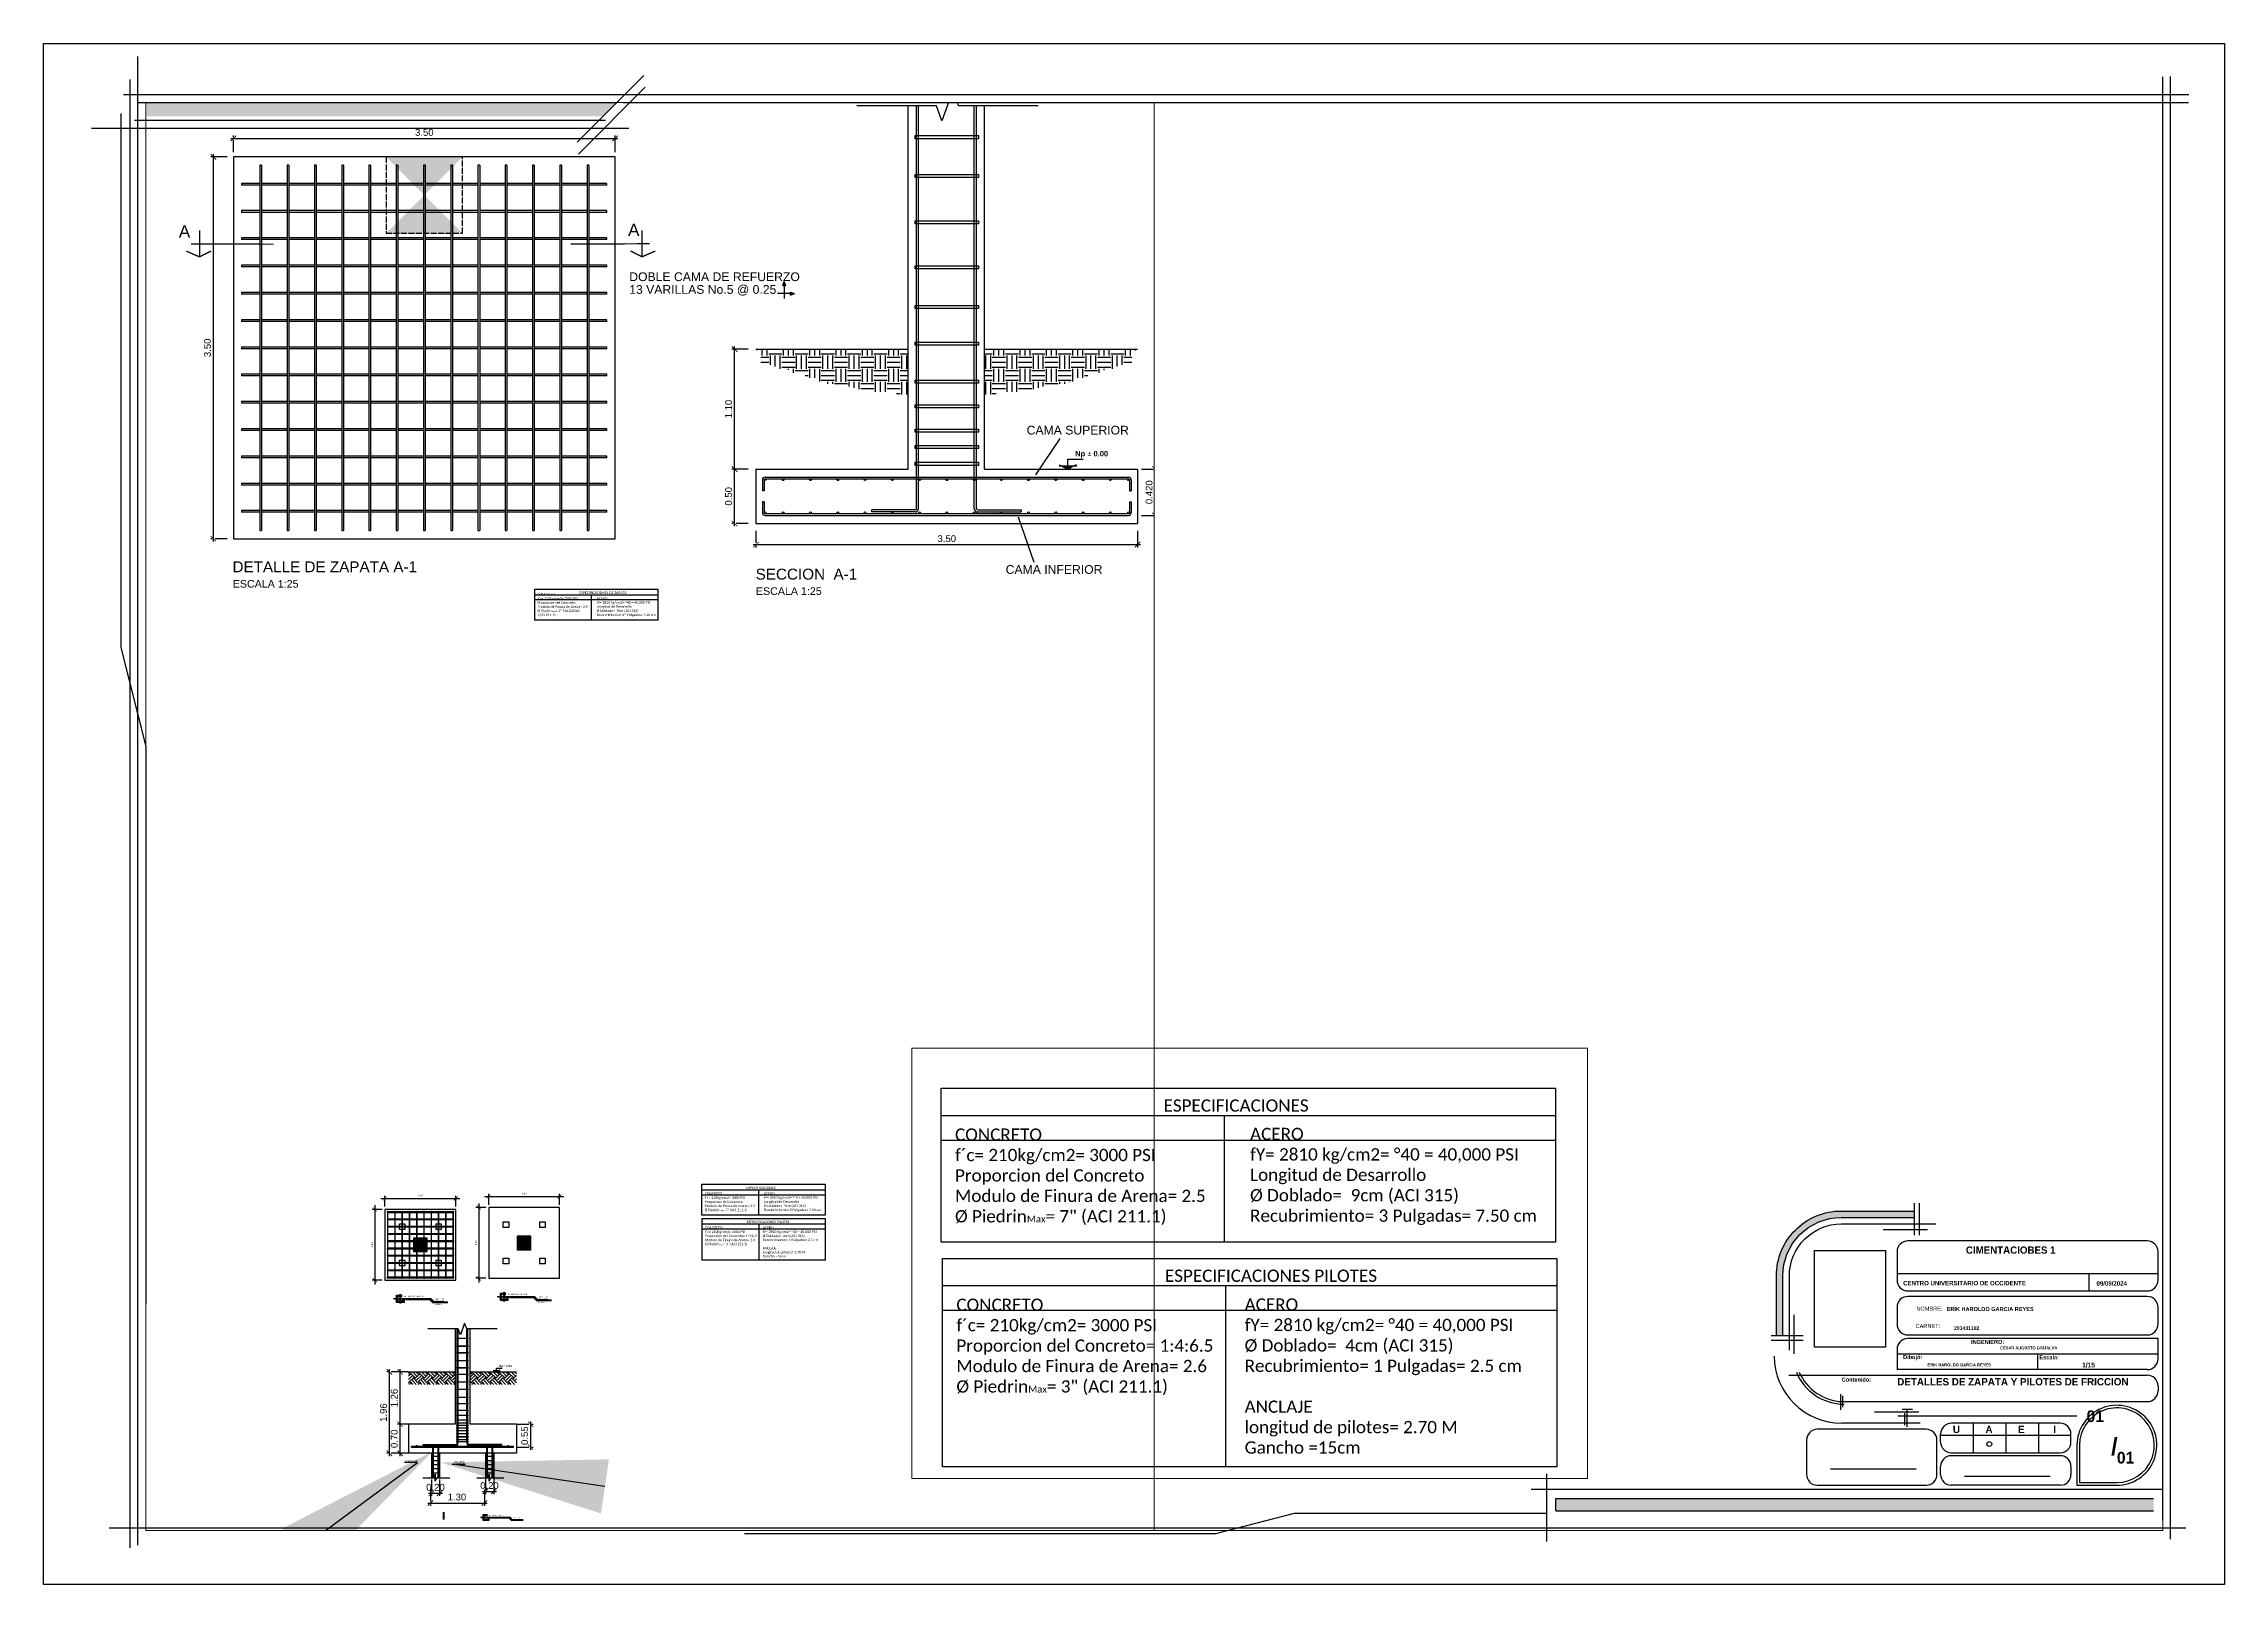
# Paper-space layout 'FORMATO A2' of a CAD drawing. Header units: millimetres. Extents: x -1154 to -560, y -15 to 404.
# The model-space entities are those that its viewports show. They can reach past a viewport. Long polylines and large blocks are cut down to what shows.
import ezdxf
from ezdxf import colors
from ezdxf.entities.mleader import LeaderData, LeaderLine
from ezdxf.math import Vec2, Vec3

# ---------------------------------------------------------------- set-up
doc = ezdxf.new("R2010")
doc.units = ezdxf.units.MM
doc.header["$XCLIPFRAME"] = 2
for name, pattern in [('ACAD_ISO02W100', [15, 12, -3]), ('ACAD_ISO04W100', [30, 24, -3, 0, -3]), ('DASHDOT', [1, 0.5, -0.25, 0, -0.25])]:
    doc.linetypes.add(name, pattern=pattern)
for name, color, linetype in [('DETALLES', 6, 'Continuous'), ('FORMATO', 5, 'Continuous'), ('MUROS', 30, 'Continuous'), ('PDF_0', 7, 'Continuous'), ('PDF_Text', 7, 'Continuous')]:
    doc.layers.add(name, color=color, linetype=linetype)
doc.styles.add('cota 100', font='GOTHIC.TTF', dxfattribs={"height": 0.2})
doc.styles.add('MtXpl_BankGothic_Lt_', font='')
doc.styles.add('PDF Calibri', font='calibri.ttf')
doc.styles.get("Standard").update_dxf_attribs({"font": 'arial.ttf'})
doc.styles.add('style1', font='calibril.ttf')
doc.styles.add('sub titulos', font='', dxfattribs={"height": 0.15})
doc.styles.add('titulo detalles', font='', dxfattribs={"height": 0.275})
doc.styles.get('MtXpl_BankGothic_Lt_').set_extended_font_data('BankGothic Lt BT', bold=True)
doc.styles.get('sub titulos').set_extended_font_data('FV Almelo', bold=True)
doc.styles.get('titulo detalles').set_extended_font_data('aaaiight!')
doc.dimstyles.new('COOTA LOSA ACERO', dxfattribs={"dimtxt": 0.06, "dimasz": 0.15, "dimexe": 0.1, "dimexo": 0.1, "dimgap": 0.075, "dimtad": 1, "dimzin": 0, "dimdsep": 46, "dimtxsty": 'style1', "dimblk": 'ARCHTICK', "dimcen": 0.075, "dimdle": 0.15, "dimclrd": 1, "dimclre": 1, "dimclrt": 2, "dimaunit": 1, "dimadec": 4, "dimazin": 0, "dimtfac": 1, "dimtix": 1, "dimtofl": 0, "dimtmove": 2, "dimatfit": 3, "dimfxl": 1, "dimtolj": 2, "dimtzin": 0, "dimarcsym": 0})
doc.dimstyles.new('Copy of ISO-25', dxfattribs={"dimtxt": 0.25, "dimasz": 0.2, "dimexe": 0.1, "dimexo": 0, "dimgap": 0.09, "dimtad": 1, "dimlfac": 0.25, "dimdsep": 46, "dimtxsty": 'Standard', "dimblk": 'ARCHTICK', "dimcen": 2.5, "dimdle": 0.1, "dimclrd": 1, "dimclre": 2, "dimadec": 0, "dimazin": 0, "dimtfac": 1, "dimtmove": 0, "dimatfit": 3, "dimfxl": 0.5, "dimfxlon": 1, "dimarcsym": 0})
picture_1 = doc.add_image_def('image1.png', size_in_pixel=(1200, 1200))

psp = doc.layouts.new('FORMATO A2')

# ---------------------------------------------------------------- texts
at = {"layer": 'FORMATO', "color": 3, "style": 'cota 100'}
for s, height, p in [('    NOMBRE:', 1.0991, (-645.68, 59.58)), ('CARNET:', 1.099, (-644.21, 54.85))]:
    psp.add_text(s, height=height, dxfattribs=at).set_placement(p)
at = {"layer": 'FORMATO', "color": 3, "linetype": 'Continuous', "style": 'MtXpl_BankGothic_Lt_'}
psp.add_text('201431182', height=1, dxfattribs=at).set_placement((-633.76, 54.35))
at = {"layer": 'FORMATO', "color": 3, "attachment_point": 1, "style": 'cota 100'}
for s, width, insert, char_height in [('\\pi16.289;{\\fBankGothic Lt BT|b1|i0|c0|p34;CIMENTACIOBES 1}', 65.9907, (-646.81, 77.06), 1.9784), ('{\\fBankGothic Lt BT|b1|i0|c0|p34;CENTRO UNIVERSITARIO DE OCCIDENTE}', 65.9907, (-647.6, 67.67), 1.199), ('{\\fBankGothic Lt BT|b1|i0|c0|p34;09/09/2024}', 25.3323, (-594.99, 67.59), 1.199), ('{\\fBankGothic Lt BT|b1|i0|c0|p34;ERIK HAROLDO GARCIA REYES}', 39.3846, (-635.77, 60.57), 1.0991), ('{\\fBankGothic Lt BT|b1|i0|c0|p34;Dibujó:}', 15.4645, (-647.61, 47.51), 1.0991), ('{\\fBankGothic Lt BT|b1|i0|c0|p34;INGENIERO:}', 15.4645, (-629.13, 51.63), 1.0991), ('\\pi22.157;{\\fBankGothic Lt BT|b1|i0|c0|p34;CESAR AUGUSTO GRIJALVA}', 65.9907, (-643.4, 49.84), 0.8), ('\\pi20.962;{\\fBankGothic Lt BT|b1|i0|c0|p34;ERIK HAROLDO GARCIA REYES}', 65.9907, (-661.93, 45.23), 0.8), ('{\\fBankGothic Lt BT|b1|i0|c0|p34;Escala:}', 15.4645, (-610.51, 47.41), 1.0991), ('{\\fBankGothic Lt BT|b1|i0|c0|p34;1/15}', 33.1971, (-598.88, 45.44), 1.2989), ('{\\fBankGothic Lt BT|b1|i0|c0|p34;Contenido:}', 15.4645, (-664.32, 41.39), 1.0991), ('{\\fBankGothic Lt BT|b1|i0|c0|p34;U}', 1.9984, (-634.06, 28.29), 1.9984), ('{\\fBankGothic Lt BT|b1|i0|c0|p34;A}', 1.9984, (-625.19, 28.29), 1.9984), ('{\\fBankGothic Lt BT|b1|i0|c0|p34;E}', 1.9984, (-616.32, 28.29), 1.9984), ('{\\fBankGothic Lt BT|b1|i0|c0|p34;I}', 1.9984, (-606.72, 28.29), 1.9984)]:
    psp.add_mtext_dynamic_manual_height_columns(s, width=width, gutter_width=0.999, heights=[0], dxfattribs=dict(at, insert=insert, char_height=char_height))
at = {"layer": 'FORMATO', "color": 3, "attachment_point": 1}
for s, width, gutter_width, insert, char_height in [('{\\fBankGothic Lt BT|b1|i0|c0|p34;DETALLES DE ZAPATA Y PILOTES DE FRICCION}', 60.6687, 8.85, (-649.21, 41.25), 1.9984), ('{\\fBankGothic Lt BT|b1|i0|c0|p34; 01}', 0.9947, 8.85, (-597.69, 32.46), 3.1876), ('{\\fBankGothic Lt BT|b1|i0|c0|p34;/}', 0.2107, 8.85, (-590.98, 24.96), 4.6443), ('{\\fBankGothic Lt BT|b1|i0|c0|p34;\\P01}', 0.9939, 8.84, (-589.44, 26.49), 3.185)]:
    psp.add_mtext_dynamic_manual_height_columns(s, width=width, gutter_width=gutter_width, heights=[0], dxfattribs=dict(at, insert=insert, char_height=char_height))

msp = doc.modelspace()

# ---------------------------------------------------------------- texts
for s, height, p in [('DOBLE CAMA DE REFUERZO ', 0.32, (2483.649, 1519.872)), ('13 VARILLAS No.5 @ 0.25 ', 0.32, (2483.647, 1519.405)), ('CAMA SUPERIOR', 0.32, (2498.227, 1514.246)), ('DETALLE DE ZAPATA A-1', 0.4, (2469.094, 1509.194)), ('SECCION  A-1', 0.4, (2488.286, 1508.925)), ('CAMA INFERIOR ', 0.32, (2497.458, 1509.136)), ('ESCALA 1:25', 0.28, (2469.104, 1508.63)), ('ESCALA 1:25', 0.28, (2488.296, 1508.361)), ('ANCLAJE', 0.0762, (2475.413, 1476.563)), ('PILOTE', 0.0762, (2477.237, 1476.514))]:
    msp.add_text(s, height=height).set_placement(p)
at = {"layer": 'DETALLES', "color": 9, "lineweight": 15, "ltscale": 0.2, "char_height": 0.45, "width": 0.81039, "attachment_point": 1, "style": 'titulo detalles'}
for insert in [(2483.605, 1521.976), (2467.124, 1521.919)]:
    msp.add_mtext('{\\fArial|b0|i0|c0|p34;A}', dxfattribs=dict(at, insert=insert))
at = {"layer": 'DETALLES', "color": 9, "ltscale": 0.2, "attachment_point": 2, "style": 'sub titulos'}
for insert, char_height, width in [((2500.612, 1513.644), 0.2, 2.40772), ((2479.11, 1480.122), 0.07621, 0.91743)]:
    msp.add_mtext('Np {\\fISOCPEUR|b1|i0|c0|p34;%%P} 0.00', dxfattribs=dict(at, insert=insert, char_height=char_height, width=width))
at = {"layer": 'PDF_Text', "color": 2, "char_height": 0.09, "attachment_point": 7, "style": 'PDF Calibri'}
for s, insert in [('{\\C3;CONCRETO\\P}f´c= 210kg/cm2= 3000 PSI\\PProporcion del Concreto\\PModulo de Finura de Arena= 2.5\\P%%C Piedrin{\\H0.55556x;Max}= 2" PULGADAS\\P (ACI 211.1)', (2480.284, 1507.566)), ('{\\C3;ACERO\\P}fY= 2810 kg/cm2= °40 = 40,000 PSI\\PLongitud de Desarrollo\\P%%C Doblado=  9cm (ACI 315)\\PRecubrimiento= 3" Pulgadas= 7.50 cm', (2482.452, 1507.566)), ('{\\C3;CONCRETO\\P}f´c= 210kg/cm2= 3000 PSI\\PProporcion del Concreto\\PModulo de Finura de Arena= 2.5\\P%%C Piedrin{\\H0.55556x;Max}= 7" (ACI 211.1)', (2486.419, 1485.743)), ('{\\C3;ACERO\\P}fY= 2810 kg/cm2= °40 = 40,000 PSI\\PLongitud de Desarrollo\\P%%C Doblado=  9cm (ACI 315)\\PRecubrimiento= 3 Pulgadas= 7.50 cm', (2488.587, 1485.743)), ('{\\C3;CONCRETO\\P}f´c= 210kg/cm2= 3000 PSI\\PProporcion del Concreto= 1:4:6.5\\PModulo de Finura de Arena= 2.6\\P%%C Piedrin{\\H0.55556x;Max}= 3" (ACI 211.1)', (2486.429, 1484.493)), ('{\\C3;ACERO\\P}fY= 2810 kg/cm2= °40 = 40,000 PSI\\P%%C Doblado=  4cm (ACI 315)\\PRecubrimiento= 1 Pulgadas= 2.5 cm\\P\\PANCLAJE\\Plongitud de pilotes= 2.70 M\\PGancho =15cm', (2488.547, 1484.063))]:
    msp.add_mtext(s, dxfattribs=dict(at, insert=insert))
at = {"layer": 'PDF_Text', "color": 3, "char_height": 0.09, "attachment_point": 7, "style": 'PDF Calibri'}
for s, insert in [('ESPECIFICACIONES DE ZAPATA', (2481.816, 1508.398)), ('ESPECIFICACIONES', (2487.951, 1486.575)), ('ESPECIFICACIONES PILOTES', (2487.961, 1485.325))]:
    msp.add_mtext(s, dxfattribs=dict(at, insert=insert))
at = {"layer": 'PDF_Text', "color": 1, "attachment_point": 7, "style": 'PDF Calibri'}
for s, insert, char_height in [('DETALLE DE ZAPATA ', (2479.2, 1482.687), 0.05419), ('DETALLE DE ZAPATA ', (2475.394, 1482.614), 0.05419), ('\\pi-0.16258,l0.21678,t0.21678;ESC:^I1:25', (2476.487, 1482.498), 0.05419), ('\\pi-0.16258,l0.21678,t0.21678;ESC:^I1:25', (2480.293, 1482.57), 0.05419), ('PLANTA', (2480.32, 1482.391), 0.0542), ('PLANTA', (2476.514, 1482.318), 0.0542), ('DETALLE DE ZAPATA ', (2478.502, 1474.583), 0.04234), ('\\pi-0.12702,l0.16936,t0.16936;ESC:^I1:25', (2479.356, 1474.492), 0.04234)]:
    msp.add_mtext(s, dxfattribs=dict(at, insert=insert, char_height=char_height))

# ---------------------------------------------------------------- blocks, each defined once
blk = doc.blocks.new('_ArchTick')
at = {"color": 0, "linetype": 'ByBlock', "const_width": 0.15}
blk.add_lwpolyline([(-0.5, -0.5), (0.5, 0.5)], dxfattribs=at)
blk = doc.blocks.new('*D46')
at = {"color": 1, "lineweight": -2, "transparency": 16777216}
for p, q in [((2478.493, 1486), (2478.493, 1486.4)), ((2481.093, 1486), (2481.093, 1486.4)), ((2478.343, 1486.3), (2481.243, 1486.3))]:
    blk.add_line(p, q, dxfattribs=at)
at = {"layer": 'Defpoints', "color": 0, "transparency": 16777216}
for p in [(2481.093, 1486.3), (2478.493, 1485.9), (2481.093, 1485.9)]:
    blk.add_point(p, dxfattribs=at)
at = {"color": 1, "lineweight": -2, "transparency": 16777216, "xscale": 0.15, "yscale": 0.15, "zscale": 0.15, "rotation": 180}
blk.add_blockref('_ArchTick', (2478.493, 1486.3), dxfattribs=at)
at = {"color": 1, "lineweight": -2, "transparency": 16777216, "xscale": 0.15, "yscale": 0.15, "zscale": 0.15}
blk.add_blockref('_ArchTick', (2481.093, 1486.3), dxfattribs=at)
at = {"color": 2, "transparency": 16777216, "insert": (2479.793, 1486.406), "char_height": 0.06, "attachment_point": 5, "style": 'style1'}
blk.add_mtext('\\A2;2.60', dxfattribs=at)
blk = doc.blocks.new('*D47')
at = {"color": 1, "lineweight": -2, "transparency": 16777216}
for p, q in [((2478.125, 1486.05), (2478.125, 1483.15)), ((2478.393, 1485.9), (2478.025, 1485.9)), ((2478.393, 1483.3), (2478.025, 1483.3))]:
    blk.add_line(p, q, dxfattribs=at)
at = {"layer": 'Defpoints', "color": 0, "transparency": 16777216}
for p in [(2478.493, 1485.9), (2478.125, 1483.3), (2478.493, 1483.3)]:
    blk.add_point(p, dxfattribs=at)
at = {"color": 1, "lineweight": -2, "transparency": 16777216, "xscale": 0.15, "yscale": 0.15, "zscale": 0.15}
for p, rotation in [((2478.125, 1485.9), 90), ((2478.125, 1483.3), 270)]:
    blk.add_blockref('_ArchTick', p, dxfattribs=dict(at, rotation=rotation))
at = {"color": 2, "transparency": 16777216, "insert": (2478.019, 1484.6), "char_height": 0.06, "attachment_point": 5, "rotation": 90, "style": 'style1'}
blk.add_mtext('\\A2;2.60', dxfattribs=at)
blk = doc.blocks.new('*D48')
at = {"color": 2, "linetype": 'ACAD_ISO04W100', "lineweight": -2, "transparency": 16777216}
for p, q in [((2475.55, 1477.949), (2475.145, 1477.949)), ((2475.745, 1476.882), (2475.145, 1476.882))]:
    blk.add_line(p, q, dxfattribs=at)
at = {"color": 1, "lineweight": -2, "transparency": 16777216}
blk.add_line((2475.245, 1476.782), (2475.245, 1478.049), dxfattribs=at)
at = {"layer": 'Defpoints', "color": 0, "linetype": 'ACAD_ISO04W100', "transparency": 16777216}
for p in [(2475.245, 1477.949), (2475.55, 1477.949), (2478.675, 1476.882)]:
    blk.add_point(p, dxfattribs=at)
at = {"color": 1, "linetype": 'ACAD_ISO04W100', "lineweight": -2, "transparency": 16777216, "xscale": 0.2, "yscale": 0.2, "zscale": 0.2}
for p, rotation in [((2475.245, 1477.949), 90), ((2475.245, 1476.882), 270)]:
    blk.add_blockref('_ArchTick', p, dxfattribs=dict(at, rotation=rotation))
at = {"color": 0, "linetype": 'ACAD_ISO04W100', "transparency": 16777216, "insert": (2475.028, 1477.415), "char_height": 0.25, "attachment_point": 5, "rotation": 90}
blk.add_mtext('0.70', dxfattribs=at)
blk = doc.blocks.new('*D49')
at = {"color": 2, "linetype": 'ACAD_ISO04W100', "lineweight": -2, "transparency": 16777216}
for p, q in [((2475.55, 1479.869), (2475.145, 1479.869)), ((2475.55, 1477.949), (2475.145, 1477.949))]:
    blk.add_line(p, q, dxfattribs=at)
at = {"color": 1, "lineweight": -2, "transparency": 16777216}
blk.add_line((2475.245, 1477.849), (2475.245, 1479.969), dxfattribs=at)
at = {"layer": 'Defpoints', "color": 0, "linetype": 'ACAD_ISO04W100', "transparency": 16777216}
for p in [(2475.245, 1479.869), (2475.55, 1479.869), (2475.55, 1477.949)]:
    blk.add_point(p, dxfattribs=at)
at = {"color": 1, "linetype": 'ACAD_ISO04W100', "lineweight": -2, "transparency": 16777216, "xscale": 0.2, "yscale": 0.2, "zscale": 0.2}
for p, rotation in [((2475.245, 1479.869), 90), ((2475.245, 1477.949), 270)]:
    blk.add_blockref('_ArchTick', p, dxfattribs=dict(at, rotation=rotation))
at = {"color": 0, "linetype": 'ACAD_ISO04W100', "transparency": 16777216, "insert": (2475.028, 1478.909), "char_height": 0.25, "attachment_point": 5, "rotation": 90}
blk.add_mtext('1.26', dxfattribs=at)
blk = doc.blocks.new('*D50')
at = {"color": 2, "linetype": 'ACAD_ISO04W100', "lineweight": -2, "transparency": 16777216}
for p, q in [((2475.351, 1479.869), (2474.751, 1479.869)), ((2475.351, 1476.882), (2474.751, 1476.882))]:
    blk.add_line(p, q, dxfattribs=at)
at = {"color": 1, "lineweight": -2, "transparency": 16777216}
blk.add_line((2474.851, 1476.782), (2474.851, 1479.969), dxfattribs=at)
at = {"layer": 'Defpoints', "color": 0, "linetype": 'ACAD_ISO04W100', "transparency": 16777216}
for p in [(2474.851, 1479.869), (2475.55, 1479.869), (2475.55, 1476.882)]:
    blk.add_point(p, dxfattribs=at)
at = {"color": 1, "linetype": 'ACAD_ISO04W100', "lineweight": -2, "transparency": 16777216, "xscale": 0.2, "yscale": 0.2, "zscale": 0.2}
for p, rotation in [((2474.851, 1479.869), 90), ((2474.851, 1476.882), 270)]:
    blk.add_blockref('_ArchTick', p, dxfattribs=dict(at, rotation=rotation))
at = {"color": 0, "linetype": 'ACAD_ISO04W100', "transparency": 16777216, "insert": (2474.634, 1478.375), "char_height": 0.25, "attachment_point": 5, "rotation": 90}
blk.add_mtext('1.96', dxfattribs=at)
blk = doc.blocks.new('*D51')
at = {"color": 2, "linetype": 'ACAD_ISO04W100', "lineweight": -2, "transparency": 16777216}
for p, q in [((2479.529, 1477.949), (2480.129, 1477.949)), ((2479.529, 1477.108), (2480.129, 1477.108))]:
    blk.add_line(p, q, dxfattribs=at)
at = {"color": 1, "lineweight": -2, "transparency": 16777216}
blk.add_line((2480.029, 1478.049), (2480.029, 1477.008), dxfattribs=at)
at = {"layer": 'Defpoints', "color": 0, "linetype": 'ACAD_ISO04W100', "transparency": 16777216}
for p in [(2479.513, 1477.949), (2479.513, 1477.108), (2480.029, 1477.108)]:
    blk.add_point(p, dxfattribs=at)
at = {"color": 1, "linetype": 'ACAD_ISO04W100', "lineweight": -2, "transparency": 16777216, "xscale": 0.2, "yscale": 0.2, "zscale": 0.2}
for p, rotation in [((2480.029, 1477.949), 90), ((2480.029, 1477.108), 270)]:
    blk.add_blockref('_ArchTick', p, dxfattribs=dict(at, rotation=rotation))
at = {"color": 0, "linetype": 'ACAD_ISO04W100', "transparency": 16777216, "insert": (2479.811, 1477.528), "char_height": 0.25, "attachment_point": 5, "rotation": 90}
blk.add_mtext('0.55', dxfattribs=at)
blk = doc.blocks.new('*D52')
at = {"color": 2, "linetype": 'ACAD_ISO04W100', "lineweight": -2, "transparency": 16777216}
blk.add_line((2476.355, 1475.556), (2476.355, 1474.96), dxfattribs=at)
at = {"color": 2, "lineweight": -2, "transparency": 16777216}
blk.add_line((2478.336, 1475.556), (2478.336, 1474.96), dxfattribs=at)
at = {"color": 1, "lineweight": -2, "transparency": 16777216}
blk.add_line((2476.255, 1475.06), (2478.436, 1475.06), dxfattribs=at)
at = {"layer": 'Defpoints', "color": 0, "transparency": 16777216}
for p in [(2476.355, 1475.556), (2478.336, 1475.556), (2478.336, 1475.06)]:
    blk.add_point(p, dxfattribs=at)
at = {"color": 1, "lineweight": -2, "transparency": 16777216, "xscale": 0.2, "yscale": 0.2, "zscale": 0.2, "rotation": 180}
blk.add_blockref('_ArchTick', (2476.355, 1475.06), dxfattribs=at)
at = {"color": 1, "lineweight": -2, "transparency": 16777216, "xscale": 0.2, "yscale": 0.2, "zscale": 0.2}
blk.add_blockref('_ArchTick', (2478.336, 1475.06), dxfattribs=at)
at = {"color": 0, "transparency": 16777216, "insert": (2477.328, 1475.277), "char_height": 0.25, "attachment_point": 5}
blk.add_mtext('1.30', dxfattribs=at)
blk = doc.blocks.new('*D53')
at = {"color": 2, "linetype": 'ACAD_ISO04W100', "lineweight": -2, "transparency": 16777216}
blk.add_line((2478.37, 1475.984), (2478.37, 1475.384), dxfattribs=at)
at = {"color": 2, "lineweight": -2, "transparency": 16777216}
blk.add_line((2478.675, 1475.984), (2478.675, 1475.384), dxfattribs=at)
at = {"color": 1, "lineweight": -2, "transparency": 16777216}
blk.add_line((2478.27, 1475.484), (2478.775, 1475.484), dxfattribs=at)
at = {"layer": 'Defpoints', "color": 0, "transparency": 16777216}
for p in [(2478.37, 1475.989), (2478.675, 1475.989), (2478.675, 1475.484)]:
    blk.add_point(p, dxfattribs=at)
at = {"color": 1, "lineweight": -2, "transparency": 16777216, "xscale": 0.2, "yscale": 0.2, "zscale": 0.2, "rotation": 180}
blk.add_blockref('_ArchTick', (2478.37, 1475.484), dxfattribs=at)
at = {"color": 1, "lineweight": -2, "transparency": 16777216, "xscale": 0.2, "yscale": 0.2, "zscale": 0.2}
blk.add_blockref('_ArchTick', (2478.675, 1475.484), dxfattribs=at)
at = {"color": 0, "transparency": 16777216, "insert": (2478.522, 1475.701), "char_height": 0.25, "attachment_point": 5}
blk.add_mtext('0.20', dxfattribs=at)
blk = doc.blocks.new('*D54')
at = {"color": 2, "linetype": 'ACAD_ISO04W100', "lineweight": -2, "transparency": 16777216}
blk.add_line((2476.389, 1475.918), (2476.389, 1475.318), dxfattribs=at)
at = {"color": 2, "lineweight": -2, "transparency": 16777216}
blk.add_line((2476.693, 1475.918), (2476.693, 1475.318), dxfattribs=at)
at = {"color": 1, "lineweight": -2, "transparency": 16777216}
blk.add_line((2476.289, 1475.418), (2476.793, 1475.418), dxfattribs=at)
at = {"layer": 'Defpoints', "color": 0, "transparency": 16777216}
for p in [(2476.389, 1475.989), (2476.693, 1475.989), (2476.693, 1475.418)]:
    blk.add_point(p, dxfattribs=at)
at = {"color": 1, "lineweight": -2, "transparency": 16777216, "xscale": 0.2, "yscale": 0.2, "zscale": 0.2, "rotation": 180}
blk.add_blockref('_ArchTick', (2476.389, 1475.418), dxfattribs=at)
at = {"color": 1, "lineweight": -2, "transparency": 16777216, "xscale": 0.2, "yscale": 0.2, "zscale": 0.2}
blk.add_blockref('_ArchTick', (2476.693, 1475.418), dxfattribs=at)
at = {"color": 0, "transparency": 16777216, "insert": (2476.541, 1475.635), "char_height": 0.25, "attachment_point": 5}
blk.add_mtext('0.20', dxfattribs=at)
blk = doc.blocks.new('*D63')
at = {"color": 1, "lineweight": -2, "transparency": 16777216}
for p, q in [((2474.687, 1485.928), (2474.687, 1486.328)), ((2477.287, 1485.928), (2477.287, 1486.328)), ((2474.537, 1486.228), (2477.437, 1486.228))]:
    blk.add_line(p, q, dxfattribs=at)
at = {"layer": 'Defpoints', "color": 0, "transparency": 16777216}
for p in [(2477.287, 1486.228), (2474.687, 1485.828), (2477.287, 1485.828)]:
    blk.add_point(p, dxfattribs=at)
at = {"color": 1, "lineweight": -2, "transparency": 16777216, "xscale": 0.15, "yscale": 0.15, "zscale": 0.15, "rotation": 180}
blk.add_blockref('_ArchTick', (2474.687, 1486.228), dxfattribs=at)
at = {"color": 1, "lineweight": -2, "transparency": 16777216, "xscale": 0.15, "yscale": 0.15, "zscale": 0.15}
blk.add_blockref('_ArchTick', (2477.287, 1486.228), dxfattribs=at)
at = {"color": 2, "transparency": 16777216, "insert": (2475.987, 1486.333), "char_height": 0.06, "attachment_point": 5, "style": 'style1'}
blk.add_mtext('\\A2;2.60', dxfattribs=at)
blk = doc.blocks.new('*D64')
at = {"color": 1, "lineweight": -2, "transparency": 16777216}
for p, q in [((2474.319, 1485.978), (2474.319, 1483.078)), ((2474.587, 1485.828), (2474.219, 1485.828)), ((2474.587, 1483.228), (2474.219, 1483.228))]:
    blk.add_line(p, q, dxfattribs=at)
at = {"layer": 'Defpoints', "color": 0, "transparency": 16777216}
for p in [(2474.687, 1485.828), (2474.319, 1483.228), (2474.687, 1483.228)]:
    blk.add_point(p, dxfattribs=at)
at = {"color": 1, "lineweight": -2, "transparency": 16777216, "xscale": 0.15, "yscale": 0.15, "zscale": 0.15}
for p, rotation in [((2474.319, 1485.828), 90), ((2474.319, 1483.228), 270)]:
    blk.add_blockref('_ArchTick', p, dxfattribs=dict(at, rotation=rotation))
at = {"color": 2, "transparency": 16777216, "insert": (2474.213, 1484.528), "char_height": 0.06, "attachment_point": 5, "rotation": 90, "style": 'style1'}
blk.add_mtext('\\A2;2.60', dxfattribs=at)
blk = doc.blocks.new('*D90')
at = {"color": 2, "lineweight": -2, "transparency": 16777216}
blk.add_line((2468.894, 1524.424), (2468.294, 1524.424), dxfattribs=at)
at = {"color": 1, "lineweight": -2, "transparency": 16777216}
blk.add_line((2468.394, 1510.324), (2468.394, 1524.524), dxfattribs=at)
at = {"color": 2, "linetype": 'ACAD_ISO04W100', "lineweight": -2, "transparency": 16777216}
blk.add_line((2468.894, 1510.424), (2468.294, 1510.424), dxfattribs=at)
at = {"layer": 'Defpoints', "color": 0, "transparency": 16777216}
for p in [(2468.394, 1524.424), (2469.13, 1524.424), (2469.13, 1510.424)]:
    blk.add_point(p, dxfattribs=at)
at = {"color": 1, "lineweight": -2, "transparency": 16777216, "xscale": 0.2, "yscale": 0.2, "zscale": 0.2}
for p, rotation in [((2468.394, 1524.424), 90), ((2468.394, 1510.424), 270)]:
    blk.add_blockref('_ArchTick', p, dxfattribs=dict(at, rotation=rotation))
at = {"color": 0, "transparency": 16777216, "insert": (2468.177, 1517.424), "char_height": 0.25, "attachment_point": 5, "rotation": 90}
blk.add_mtext('3.50', dxfattribs=at)
blk = doc.blocks.new('*D91')
at = {"color": 2, "linetype": 'ACAD_ISO04W100', "lineweight": -2, "transparency": 16777216}
blk.add_line((2469.13, 1524.606), (2469.13, 1525.206), dxfattribs=at)
at = {"color": 2, "lineweight": -2, "transparency": 16777216}
blk.add_line((2483.13, 1524.606), (2483.13, 1525.206), dxfattribs=at)
at = {"color": 1, "lineweight": -2, "transparency": 16777216}
blk.add_line((2469.03, 1525.106), (2483.23, 1525.106), dxfattribs=at)
at = {"layer": 'Defpoints', "color": 0, "transparency": 16777216}
for p in [(2483.13, 1525.106), (2469.13, 1524.424), (2483.13, 1524.424)]:
    blk.add_point(p, dxfattribs=at)
at = {"color": 1, "lineweight": -2, "transparency": 16777216, "xscale": 0.2, "yscale": 0.2, "zscale": 0.2, "rotation": 180}
blk.add_blockref('_ArchTick', (2469.13, 1525.106), dxfattribs=at)
at = {"color": 1, "lineweight": -2, "transparency": 16777216, "xscale": 0.2, "yscale": 0.2, "zscale": 0.2}
blk.add_blockref('_ArchTick', (2483.13, 1525.106), dxfattribs=at)
at = {"color": 0, "transparency": 16777216, "insert": (2476.13, 1525.324), "char_height": 0.25, "attachment_point": 5}
blk.add_mtext('3.50', dxfattribs=at)
blk = doc.blocks.new('*D92')
at = {"color": 1, "lineweight": -2, "transparency": 16777216}
blk.add_line((2487.511, 1510.879), (2487.511, 1513.079), dxfattribs=at)
at = {"color": 2, "lineweight": -2, "transparency": 16777216}
blk.add_line((2488.011, 1512.979), (2487.411, 1512.979), dxfattribs=at)
at = {"color": 2, "linetype": 'ACAD_ISO04W100', "lineweight": -2, "transparency": 16777216}
blk.add_line((2488.011, 1510.979), (2487.411, 1510.979), dxfattribs=at)
at = {"layer": 'Defpoints', "color": 0, "transparency": 16777216}
for p in [(2487.511, 1512.979), (2488.298, 1512.979), (2488.298, 1510.979)]:
    blk.add_point(p, dxfattribs=at)
at = {"color": 1, "lineweight": -2, "transparency": 16777216, "xscale": 0.2, "yscale": 0.2, "zscale": 0.2}
for p, rotation in [((2487.511, 1512.979), 90), ((2487.511, 1510.979), 270)]:
    blk.add_blockref('_ArchTick', p, dxfattribs=dict(at, rotation=rotation))
at = {"color": 0, "transparency": 16777216, "insert": (2487.293, 1511.979), "char_height": 0.25, "attachment_point": 5, "rotation": 90}
blk.add_mtext('0.50', dxfattribs=at)
blk = doc.blocks.new('*D89')
at = {"color": 2, "lineweight": -2, "transparency": 16777216}
blk.add_line((2488.011, 1517.379), (2487.411, 1517.379), dxfattribs=at)
at = {"color": 1, "lineweight": -2, "transparency": 16777216}
blk.add_line((2487.511, 1512.879), (2487.511, 1517.479), dxfattribs=at)
at = {"color": 2, "linetype": 'ACAD_ISO04W100', "lineweight": -2, "transparency": 16777216}
blk.add_line((2488.011, 1512.979), (2487.411, 1512.979), dxfattribs=at)
at = {"layer": 'Defpoints', "color": 0, "transparency": 16777216}
for p in [(2487.511, 1517.379), (2488.777, 1517.379), (2488.298, 1512.979)]:
    blk.add_point(p, dxfattribs=at)
at = {"color": 1, "lineweight": -2, "transparency": 16777216, "xscale": 0.2, "yscale": 0.2, "zscale": 0.2}
for p, rotation in [((2487.511, 1517.379), 90), ((2487.511, 1512.979), 270)]:
    blk.add_blockref('_ArchTick', p, dxfattribs=dict(at, rotation=rotation))
at = {"color": 0, "transparency": 16777216, "insert": (2487.293, 1515.179), "char_height": 0.25, "attachment_point": 5, "rotation": 90}
blk.add_mtext('1.10', dxfattribs=at)
blk = doc.blocks.new('*D93')
at = {"color": 1, "lineweight": -2, "transparency": 16777216}
blk.add_line((2502.938, 1513.079), (2502.938, 1511.18), dxfattribs=at)
at = {"color": 2, "linetype": 'ACAD_ISO04W100', "lineweight": -2, "transparency": 16777216}
blk.add_line((2502.438, 1512.979), (2503.038, 1512.979), dxfattribs=at)
at = {"color": 2, "lineweight": -2, "transparency": 16777216}
blk.add_line((2502.438, 1511.28), (2503.038, 1511.28), dxfattribs=at)
at = {"layer": 'Defpoints', "color": 0, "transparency": 16777216}
for p in [(2502.298, 1512.979), (2502.298, 1511.28), (2502.938, 1511.28)]:
    blk.add_point(p, dxfattribs=at)
at = {"color": 1, "lineweight": -2, "transparency": 16777216, "xscale": 0.2, "yscale": 0.2, "zscale": 0.2}
for p, rotation in [((2502.938, 1512.979), 90), ((2502.938, 1511.28), 270)]:
    blk.add_blockref('_ArchTick', p, dxfattribs=dict(at, rotation=rotation))
at = {"color": 0, "transparency": 16777216, "insert": (2502.72, 1512.129), "char_height": 0.25, "attachment_point": 5, "rotation": 90}
blk.add_mtext('0.420', dxfattribs=at)
blk = doc.blocks.new('*D94')
at = {"color": 2, "linetype": 'ACAD_ISO04W100', "lineweight": -2, "transparency": 16777216}
blk.add_line((2488.298, 1510.708), (2488.298, 1510.108), dxfattribs=at)
at = {"color": 2, "lineweight": -2, "transparency": 16777216}
blk.add_line((2502.298, 1510.708), (2502.298, 1510.108), dxfattribs=at)
at = {"color": 1, "lineweight": -2, "transparency": 16777216}
blk.add_line((2488.198, 1510.208), (2502.398, 1510.208), dxfattribs=at)
at = {"layer": 'Defpoints', "color": 0, "transparency": 16777216}
for p in [(2488.298, 1510.979), (2502.298, 1510.979), (2502.298, 1510.208)]:
    blk.add_point(p, dxfattribs=at)
at = {"color": 1, "lineweight": -2, "transparency": 16777216, "xscale": 0.2, "yscale": 0.2, "zscale": 0.2, "rotation": 180}
blk.add_blockref('_ArchTick', (2488.298, 1510.208), dxfattribs=at)
at = {"color": 1, "lineweight": -2, "transparency": 16777216, "xscale": 0.2, "yscale": 0.2, "zscale": 0.2}
blk.add_blockref('_ArchTick', (2502.298, 1510.208), dxfattribs=at)
at = {"color": 0, "transparency": 16777216, "insert": (2495.298, 1510.425), "char_height": 0.25, "attachment_point": 5}
blk.add_mtext('3.50', dxfattribs=at)

# ---------------------------------------------------------------- dimensions: what is measured, and where the dimension line sits
for base, p1, p2, picture, middle in [((2483.13, 1525.106), (2469.13, 1524.424), (2483.13, 1524.424), '*D91', (2476.13, 1525.324)), ((2502.298, 1510.208), (2488.298, 1510.979), (2502.298, 1510.979), '*D94', (2495.298, 1510.425))]:
    dim = msp.add_linear_dim(base=base, p1=p1, p2=p2, text='<>0', dimstyle='Copy of ISO-25')
    dim.commit()
    dim.dimension.update_dxf_attribs({"geometry": picture, "text_midpoint": middle})
for base, p1, p2, picture, middle in [((2468.394, 1524.424), (2469.13, 1510.424), (2469.13, 1524.424), '*D90', (2468.177, 1517.424)), ((2487.511, 1512.979), (2488.298, 1510.979), (2488.298, 1512.979), '*D92', (2487.293, 1511.979)), ((2502.938, 1511.28), (2502.298, 1512.979), (2502.298, 1511.28), '*D93', (2502.72, 1512.129))]:
    dim = msp.add_linear_dim(base=base, p1=p1, p2=p2, angle=90, text='<>0', dimstyle='Copy of ISO-25')
    dim.commit()
    dim.dimension.update_dxf_attribs({"geometry": picture, "text_midpoint": middle})
dim = msp.add_linear_dim(base=(2487.511, 1517.379), p1=(2488.298, 1512.979), p2=(2488.777, 1517.379), angle=90, text='<>0', dimstyle='Copy of ISO-25', override={"dimtmove": 1})
dim.commit()
dim.dimension.update_dxf_attribs({"geometry": '*D89', "text_midpoint": (2487.293, 1515.179)})
for base, p1, p2, picture, middle in [((2481.093, 1486.3), (2478.493, 1485.9), (2481.093, 1485.9), '*D46', (2479.793, 1486.406)), ((2477.287, 1486.228), (2474.687, 1485.828), (2477.287, 1485.828), '*D63', (2475.987, 1486.333))]:
    dim = msp.add_linear_dim(base=base, p1=p1, p2=p2, dimstyle='COOTA LOSA ACERO')
    dim.commit()
    dim.dimension.update_dxf_attribs({"geometry": picture, "text_midpoint": middle})
for base, p1, p2, picture, middle in [((2474.319, 1483.228), (2474.687, 1485.828), (2474.687, 1483.228), '*D64', (2474.213, 1484.528)), ((2478.125, 1483.3), (2478.493, 1485.9), (2478.493, 1483.3), '*D47', (2478.019, 1484.6))]:
    dim = msp.add_linear_dim(base=base, p1=p1, p2=p2, angle=90, dimstyle='COOTA LOSA ACERO')
    dim.commit()
    dim.dimension.update_dxf_attribs({"geometry": picture, "text_midpoint": middle})
at = {"linetype": 'ACAD_ISO04W100'}
for base, p1, p2, text, picture, middle in [((2474.851, 1479.869), (2475.55, 1476.882), (2475.55, 1479.869), '1.96', '*D50', (2474.634, 1478.375)), ((2475.245, 1479.869), (2475.55, 1477.949), (2475.55, 1479.869), '1.26', '*D49', (2475.028, 1478.909)), ((2475.245, 1477.949), (2478.675, 1476.882), (2475.55, 1477.949), '0.70', '*D48', (2475.028, 1477.415)), ((2480.029, 1477.108), (2479.513, 1477.949), (2479.513, 1477.108), '0.55', '*D51', (2479.811, 1477.528))]:
    dim = msp.add_linear_dim(base=base, p1=p1, p2=p2, angle=90, text=text, dimstyle='Copy of ISO-25', dxfattribs=at)
    dim.commit()
    dim.dimension.update_dxf_attribs({"geometry": picture, "text_midpoint": middle})
for base, p1, p2, text, picture, middle in [((2476.693, 1475.418), (2476.389, 1475.989), (2476.693, 1475.989), '0.20', '*D54', (2476.541, 1475.418)), ((2478.675, 1475.484), (2478.37, 1475.989), (2478.675, 1475.989), '0.20', '*D53', (2478.522, 1475.484)), ((2478.336, 1475.06), (2476.355, 1475.556), (2478.336, 1475.556), '1.30', '*D52', (2477.328, 1475.06))]:
    dim = msp.add_linear_dim(base=base, p1=p1, p2=p2, text=text, dimstyle='Copy of ISO-25')
    dim.commit()
    dim.dimension.update_dxf_attribs({"geometry": picture, "text_midpoint": middle, "dimtype": 160})

# ---------------------------------------------------------------- hatches: boundary and pattern name
h = msp.add_hatch(color=256)
h.dxf.hatch_style = 1
h.paths.add_polyline_path([(2489.279, 1519.707), (2489.394, 1519.707), (2489.336, 1519.855)])
h.paths.add_polyline_path([(2489.562, 1519.472), (2489.562, 1519.357), (2489.71, 1519.414)])
h = msp.add_hatch()
h.set_pattern_fill('EARTH', color=256, scale=0.076)
h.set_pattern_definition([(0, (331.0591, -0.5782), (0.4826, 0.4826), [0.4826, -0.4826]), (0, (331.0591, -0.39724), (0.4826, 0.4826), [0.4826, -0.4826]), (0, (331.0591, -0.21627), (0.4826, 0.4826), [0.4826, -0.4826]), (90, (331.1194, -0.15594), (-0.4826, 0.4826), [0.4826, -0.4826]), (90, (331.3004, -0.15594), (-0.4826, 0.4826), [0.4826, -0.4826]), (90, (331.48136, -0.15594), (-0.4826, 0.4826), [0.4826, -0.4826])])
h.paths.add_polyline_path([(2493.883, 1517.379), (2488.298, 1517.379), (2488.481, 1517.197), (2488.481, 1516.853), (2488.662, 1516.853), (2488.771, 1516.8), (2488.895, 1516.8), (2489.03, 1516.725), (2489.17, 1516.648), (2489.316, 1516.708), (2489.615, 1516.543), (2489.823, 1516.429), (2490.045, 1516.467), (2490.113, 1516.4), (2490.191, 1516.321), (2490.47, 1516.321), (2490.601, 1516.19), (2490.725, 1516.19), (2490.897, 1516.106), (2491.178, 1516.106), (2491.375, 1516.106), (2492.013, 1515.923), (2492.426, 1515.854), (2492.565, 1515.906), (2492.659, 1515.812), (2492.853, 1515.812), (2493.001, 1515.812), (2493.458, 1515.762), (2493.458, 1515.715), (2493.592, 1515.715), (2493.883, 1515.715)])
h.paths.add_polyline_path([(2500.521, 1516.467), (2500.744, 1516.429), (2500.952, 1516.543), (2501.251, 1516.708), (2501.397, 1516.648), (2501.537, 1516.725), (2501.671, 1516.8), (2501.796, 1516.8), (2501.905, 1516.853), (2502.086, 1516.853), (2502.086, 1517.197), (2502.269, 1517.379), (2496.683, 1517.379), (2496.683, 1515.715), (2496.975, 1515.715), (2497.108, 1515.715), (2497.108, 1515.762), (2497.566, 1515.812), (2497.713, 1515.812), (2497.908, 1515.812), (2498.002, 1515.906), (2498.141, 1515.854), (2498.554, 1515.923), (2499.192, 1516.106), (2499.389, 1516.106), (2499.67, 1516.106), (2499.842, 1516.19), (2499.966, 1516.19), (2500.097, 1516.321), (2500.375, 1516.321), (2500.454, 1516.4)])
h = msp.add_hatch()
h.set_pattern_fill('ANGLE', color=256)
h.set_pattern_definition([(0, (331.059, -0.578), (0, 6.985), [5.08, -1.905]), (90, (331.059, -0.578), (-6.985, 4e-16), [5.08, -1.905])])
h.paths.add_polyline_path([(2496.303, 1512.553, -0.465851), (2496.266, 1512.585, -0.414214), (2496.298, 1512.616), (2495.298, 1512.616, -0.414214), (2495.33, 1512.585, -1), (2495.266, 1512.585, -0.414214), (2495.298, 1512.616), (2494.298, 1512.616, -0.414214), (2494.33, 1512.585, -1), (2494.266, 1512.585), (2494.263, 1511.526, -0.414214), (2494.143, 1511.406), (2493.298, 1511.406, -0.414214), (2493.33, 1511.374, -0.414214), (2493.298, 1511.343), (2494.298, 1511.343, -0.414214), (2494.266, 1511.374, -1), (2494.33, 1511.374, -0.414214), (2494.298, 1511.343), (2495.298, 1511.343, -0.414214), (2495.266, 1511.374, -1), (2495.33, 1511.374, -0.414214), (2495.298, 1511.343), (2496.298, 1511.343, -0.414214), (2496.266, 1511.374, -1), (2496.33, 1511.374, -0.414214), (2496.298, 1511.343), (2497.298, 1511.343, -0.414214), (2497.266, 1511.374, -0.414214), (2497.298, 1511.406), (2496.423, 1511.406, -0.414214), (2496.303, 1511.526)])
h = msp.add_hatch(color=2)
h.dxf.hatch_style = 1
h.paths.add_polyline_path([(2480.043, 1484.85), (2479.543, 1484.85), (2479.543, 1484.35), (2480.043, 1484.35)])
h = msp.add_hatch(color=2)
h.dxf.hatch_style = 1
h.paths.add_polyline_path([(2476.237, 1484.778), (2475.737, 1484.778), (2475.737, 1484.278), (2476.237, 1484.278)])
h = msp.add_hatch()
h.set_pattern_fill('EARTH', color=10, scale=0.03658, angle=135)
h.set_pattern_definition([(135, (-614.23424, -983.26166), (-0.328493868, -3e-14), [0.232280242, -0.232280242]), (135, (-614.29583, -983.32325), (-0.328493868, -3e-14), [0.232280242, -0.232280242]), (135, (-614.35743, -983.38485), (-0.328493868, -3e-14), [0.232280242, -0.232280242]), (225, (-614.3985, -983.38485), (3e-14, -0.328493868), [0.232280242, -0.232280242]), (225, (-614.46008, -983.32325), (3e-14, -0.328493868), [0.232280242, -0.232280242]), (225, (-614.52167, -983.26166), (3e-14, -0.328493868), [0.232280242, -0.232280242])])
h.paths.add_polyline_path([(2477.265, 1479.869), (2475.55, 1479.869), (2475.55, 1479.412), (2477.265, 1479.412)])
h.paths.add_polyline_path([(2479.513, 1479.869), (2477.798, 1479.869), (2477.798, 1479.412), (2479.513, 1479.412)])
at = {"layer": 'DETALLES', "ltscale": 0.2}
for points in [[(2499.971, 1513.097), (2499.499, 1513.097), (2499.735, 1512.979)], [(2478.866, 1479.914), (2478.686, 1479.914), (2478.776, 1479.869)]]:
    msp.add_hatch(color=9, dxfattribs=at).paths.add_polyline_path(points)

# ---------------------------------------------------------------- linework, layer by layer
at = {"color": 5}
for p, q in [((2493.883, 1512.979), (2493.883, 1526.305)), ((2496.683, 1512.979), (2496.683, 1526.305)), ((2488.298, 1517.379), (2493.883, 1517.379)), ((2496.683, 1517.379), (2502.298, 1517.379)), ((2488.298, 1512.979), (2493.883, 1512.979)), ((2488.298, 1512.979), (2488.298, 1510.979)), ((2496.683, 1512.979), (2502.298, 1512.979)), ((2502.298, 1512.979), (2502.298, 1510.979)), ((2488.298, 1510.979), (2502.298, 1510.979)), ((2476.389, 1476.882), (2476.389, 1475.989)), ((2476.693, 1476.882), (2476.693, 1475.989)), ((2478.37, 1476.882), (2478.37, 1475.989)), ((2478.675, 1476.882), (2478.675, 1475.989))]:
    msp.add_line(p, q, dxfattribs=at)
at = {"color": 9}
for p, q in [((2494.183, 1511.526), (2494.183, 1526.305)), ((2494.263, 1511.526), (2494.263, 1526.305)), ((2496.303, 1511.526), (2496.303, 1526.305)), ((2496.383, 1511.526), (2496.383, 1526.305)), ((2470.099, 1524.124), (2470.099, 1510.724)), ((2470.162, 1524.124), (2470.162, 1510.724)), ((2471.099, 1524.124), (2471.099, 1510.724)), ((2471.162, 1524.124), (2471.162, 1510.724)), ((2472.099, 1524.124), (2472.099, 1510.724)), ((2472.162, 1524.124), (2472.162, 1510.724)), ((2473.099, 1524.124), (2473.099, 1510.724)), ((2473.162, 1524.124), (2473.162, 1510.724)), ((2474.099, 1524.124), (2474.099, 1510.724)), ((2474.162, 1524.124), (2474.162, 1510.724)), ((2475.099, 1524.124), (2475.099, 1510.724)), ((2475.162, 1524.124), (2475.162, 1510.724)), ((2476.099, 1524.124), (2476.099, 1510.724)), ((2476.162, 1524.124), (2476.162, 1510.724)), ((2477.099, 1524.124), (2477.099, 1510.724)), ((2477.162, 1524.124), (2477.162, 1510.724)), ((2478.099, 1524.124), (2478.099, 1510.724)), ((2478.162, 1524.124), (2478.162, 1510.724)), ((2479.099, 1524.124), (2479.099, 1510.724)), ((2479.162, 1524.124), (2479.162, 1510.724)), ((2480.099, 1524.124), (2480.099, 1510.724)), ((2480.162, 1524.124), (2480.162, 1510.724)), ((2481.099, 1524.124), (2481.099, 1510.724)), ((2481.162, 1524.124), (2481.162, 1510.724)), ((2482.099, 1524.124), (2482.099, 1510.724)), ((2482.162, 1524.124), (2482.162, 1510.724)), ((2470.099, 1523.455), (2469.43, 1523.455)), ((2471.099, 1523.455), (2470.162, 1523.455)), ((2472.099, 1523.455), (2471.162, 1523.455)), ((2473.099, 1523.455), (2472.162, 1523.455)), ((2474.099, 1523.455), (2473.162, 1523.455)), ((2475.099, 1523.455), (2474.162, 1523.455)), ((2476.099, 1523.455), (2475.162, 1523.455)), ((2477.099, 1523.455), (2476.162, 1523.455)), ((2478.099, 1523.455), (2477.162, 1523.455)), ((2479.099, 1523.455), (2478.162, 1523.455)), ((2480.099, 1523.455), (2479.162, 1523.455)), ((2481.099, 1523.455), (2480.162, 1523.455)), ((2482.099, 1523.455), (2481.162, 1523.455)), ((2482.83, 1523.455), (2482.162, 1523.455)), ((2470.099, 1523.392), (2469.43, 1523.392)), ((2471.099, 1523.392), (2470.162, 1523.392)), ((2472.099, 1523.392), (2471.162, 1523.392)), ((2473.099, 1523.392), (2472.162, 1523.392)), ((2474.099, 1523.392), (2473.162, 1523.392)), ((2475.099, 1523.392), (2474.162, 1523.392)), ((2476.099, 1523.392), (2475.162, 1523.392)), ((2477.099, 1523.392), (2476.162, 1523.392)), ((2478.099, 1523.392), (2477.162, 1523.392)), ((2479.099, 1523.392), (2478.162, 1523.392)), ((2480.099, 1523.392), (2479.162, 1523.392)), ((2481.099, 1523.392), (2480.162, 1523.392)), ((2482.099, 1523.392), (2481.162, 1523.392)), ((2482.83, 1523.392), (2482.162, 1523.392)), ((2470.099, 1522.455), (2469.43, 1522.455)), ((2471.099, 1522.455), (2470.162, 1522.455)), ((2472.099, 1522.455), (2471.162, 1522.455)), ((2473.099, 1522.455), (2472.162, 1522.455)), ((2474.099, 1522.455), (2473.162, 1522.455)), ((2475.099, 1522.455), (2474.162, 1522.455)), ((2476.099, 1522.455), (2475.162, 1522.455)), ((2477.099, 1522.455), (2476.162, 1522.455)), ((2478.099, 1522.455), (2477.162, 1522.455)), ((2479.099, 1522.455), (2478.162, 1522.455)), ((2480.099, 1522.455), (2479.162, 1522.455)), ((2481.099, 1522.455), (2480.162, 1522.455)), ((2482.099, 1522.455), (2481.162, 1522.455)), ((2482.83, 1522.455), (2482.162, 1522.455)), ((2470.099, 1522.392), (2469.43, 1522.392)), ((2471.099, 1522.392), (2470.162, 1522.392)), ((2472.099, 1522.392), (2471.162, 1522.392)), ((2473.099, 1522.392), (2472.162, 1522.392)), ((2474.099, 1522.392), (2473.162, 1522.392)), ((2475.099, 1522.392), (2474.162, 1522.392)), ((2476.099, 1522.392), (2475.162, 1522.392)), ((2477.099, 1522.392), (2476.162, 1522.392)), ((2478.099, 1522.392), (2477.162, 1522.392)), ((2479.099, 1522.392), (2478.162, 1522.392)), ((2480.099, 1522.392), (2479.162, 1522.392)), ((2481.099, 1522.392), (2480.162, 1522.392)), ((2482.099, 1522.392), (2481.162, 1522.392)), ((2482.83, 1522.392), (2482.162, 1522.392)), ((2470.099, 1521.455), (2469.43, 1521.455)), ((2470.099, 1521.392), (2469.43, 1521.392)), ((2471.099, 1521.455), (2470.162, 1521.455)), ((2471.099, 1521.392), (2470.162, 1521.392)), ((2472.099, 1521.455), (2471.162, 1521.455)), ((2472.099, 1521.392), (2471.162, 1521.392)), ((2473.099, 1521.455), (2472.162, 1521.455)), ((2473.099, 1521.392), (2472.162, 1521.392)), ((2474.099, 1521.455), (2473.162, 1521.455)), ((2474.099, 1521.392), (2473.162, 1521.392)), ((2475.099, 1521.455), (2474.162, 1521.455)), ((2475.099, 1521.392), (2474.162, 1521.392)), ((2476.099, 1521.455), (2475.162, 1521.455)), ((2476.099, 1521.392), (2475.162, 1521.392)), ((2477.099, 1521.455), (2476.162, 1521.455)), ((2477.099, 1521.392), (2476.162, 1521.392)), ((2478.099, 1521.455), (2477.162, 1521.455)), ((2478.099, 1521.392), (2477.162, 1521.392)), ((2479.099, 1521.455), (2478.162, 1521.455)), ((2479.099, 1521.392), (2478.162, 1521.392)), ((2480.099, 1521.455), (2479.162, 1521.455)), ((2480.099, 1521.392), (2479.162, 1521.392)), ((2481.099, 1521.455), (2480.162, 1521.455)), ((2481.099, 1521.392), (2480.162, 1521.392)), ((2482.099, 1521.455), (2481.162, 1521.455)), ((2482.099, 1521.392), (2481.162, 1521.392)), ((2482.83, 1521.455), (2482.162, 1521.455)), ((2482.83, 1521.392), (2482.162, 1521.392)), ((2470.099, 1520.455), (2469.43, 1520.455)), ((2470.099, 1520.392), (2469.43, 1520.392)), ((2471.099, 1520.455), (2470.162, 1520.455)), ((2471.099, 1520.392), (2470.162, 1520.392)), ((2472.099, 1520.455), (2471.162, 1520.455)), ((2472.099, 1520.392), (2471.162, 1520.392)), ((2473.099, 1520.455), (2472.162, 1520.455)), ((2473.099, 1520.392), (2472.162, 1520.392)), ((2474.099, 1520.455), (2473.162, 1520.455)), ((2474.099, 1520.392), (2473.162, 1520.392)), ((2475.099, 1520.455), (2474.162, 1520.455)), ((2475.099, 1520.392), (2474.162, 1520.392)), ((2476.099, 1520.455), (2475.162, 1520.455)), ((2476.099, 1520.392), (2475.162, 1520.392)), ((2477.099, 1520.455), (2476.162, 1520.455)), ((2477.099, 1520.392), (2476.162, 1520.392)), ((2478.099, 1520.455), (2477.162, 1520.455)), ((2478.099, 1520.392), (2477.162, 1520.392)), ((2479.099, 1520.455), (2478.162, 1520.455)), ((2479.099, 1520.392), (2478.162, 1520.392)), ((2480.099, 1520.455), (2479.162, 1520.455)), ((2480.099, 1520.392), (2479.162, 1520.392)), ((2481.099, 1520.455), (2480.162, 1520.455)), ((2481.099, 1520.392), (2480.162, 1520.392)), ((2482.099, 1520.455), (2481.162, 1520.455)), ((2482.099, 1520.392), (2481.162, 1520.392)), ((2482.83, 1520.455), (2482.162, 1520.455)), ((2482.83, 1520.392), (2482.162, 1520.392)), ((2470.099, 1519.455), (2469.43, 1519.455)), ((2471.099, 1519.455), (2470.162, 1519.455)), ((2472.099, 1519.455), (2471.162, 1519.455)), ((2473.099, 1519.455), (2472.162, 1519.455)), ((2474.099, 1519.455), (2473.162, 1519.455)), ((2475.099, 1519.455), (2474.162, 1519.455)), ((2476.099, 1519.455), (2475.162, 1519.455)), ((2477.099, 1519.455), (2476.162, 1519.455)), ((2478.099, 1519.455), (2477.162, 1519.455)), ((2479.099, 1519.455), (2478.162, 1519.455)), ((2480.099, 1519.455), (2479.162, 1519.455)), ((2481.099, 1519.455), (2480.162, 1519.455)), ((2482.099, 1519.455), (2481.162, 1519.455)), ((2482.83, 1519.455), (2482.162, 1519.455)), ((2470.099, 1519.392), (2469.43, 1519.392)), ((2471.099, 1519.392), (2470.162, 1519.392)), ((2472.099, 1519.392), (2471.162, 1519.392)), ((2473.099, 1519.392), (2472.162, 1519.392)), ((2474.099, 1519.392), (2473.162, 1519.392)), ((2475.099, 1519.392), (2474.162, 1519.392)), ((2476.099, 1519.392), (2475.162, 1519.392)), ((2477.099, 1519.392), (2476.162, 1519.392)), ((2478.099, 1519.392), (2477.162, 1519.392)), ((2479.099, 1519.392), (2478.162, 1519.392)), ((2480.099, 1519.392), (2479.162, 1519.392)), ((2481.099, 1519.392), (2480.162, 1519.392)), ((2482.099, 1519.392), (2481.162, 1519.392)), ((2482.83, 1519.392), (2482.162, 1519.392)), ((2470.099, 1518.455), (2469.43, 1518.455)), ((2471.099, 1518.455), (2470.162, 1518.455)), ((2472.099, 1518.455), (2471.162, 1518.455)), ((2473.099, 1518.455), (2472.162, 1518.455)), ((2474.099, 1518.455), (2473.162, 1518.455)), ((2475.099, 1518.455), (2474.162, 1518.455)), ((2476.099, 1518.455), (2475.162, 1518.455)), ((2477.099, 1518.455), (2476.162, 1518.455)), ((2478.099, 1518.455), (2477.162, 1518.455)), ((2479.099, 1518.455), (2478.162, 1518.455)), ((2480.099, 1518.455), (2479.162, 1518.455)), ((2481.099, 1518.455), (2480.162, 1518.455)), ((2482.099, 1518.455), (2481.162, 1518.455)), ((2482.83, 1518.455), (2482.162, 1518.455)), ((2470.099, 1518.392), (2469.43, 1518.392)), ((2471.099, 1518.392), (2470.162, 1518.392)), ((2472.099, 1518.392), (2471.162, 1518.392)), ((2473.099, 1518.392), (2472.162, 1518.392)), ((2474.099, 1518.392), (2473.162, 1518.392)), ((2475.099, 1518.392), (2474.162, 1518.392)), ((2476.099, 1518.392), (2475.162, 1518.392)), ((2477.099, 1518.392), (2476.162, 1518.392)), ((2478.099, 1518.392), (2477.162, 1518.392)), ((2479.099, 1518.392), (2478.162, 1518.392)), ((2480.099, 1518.392), (2479.162, 1518.392)), ((2481.099, 1518.392), (2480.162, 1518.392)), ((2482.099, 1518.392), (2481.162, 1518.392)), ((2482.83, 1518.392), (2482.162, 1518.392)), ((2470.099, 1517.455), (2469.43, 1517.455)), ((2470.099, 1517.392), (2469.43, 1517.392)), ((2471.099, 1517.455), (2470.162, 1517.455)), ((2471.099, 1517.392), (2470.162, 1517.392)), ((2472.099, 1517.455), (2471.162, 1517.455)), ((2472.099, 1517.392), (2471.162, 1517.392)), ((2473.099, 1517.455), (2472.162, 1517.455)), ((2473.099, 1517.392), (2472.162, 1517.392)), ((2474.099, 1517.455), (2473.162, 1517.455)), ((2474.099, 1517.392), (2473.162, 1517.392)), ((2475.099, 1517.455), (2474.162, 1517.455)), ((2475.099, 1517.392), (2474.162, 1517.392)), ((2476.099, 1517.455), (2475.162, 1517.455)), ((2476.099, 1517.392), (2475.162, 1517.392)), ((2477.099, 1517.455), (2476.162, 1517.455)), ((2477.099, 1517.392), (2476.162, 1517.392)), ((2478.099, 1517.455), (2477.162, 1517.455)), ((2478.099, 1517.392), (2477.162, 1517.392)), ((2479.099, 1517.455), (2478.162, 1517.455)), ((2479.099, 1517.392), (2478.162, 1517.392)), ((2480.099, 1517.455), (2479.162, 1517.455)), ((2480.099, 1517.392), (2479.162, 1517.392)), ((2481.099, 1517.455), (2480.162, 1517.455)), ((2481.099, 1517.392), (2480.162, 1517.392)), ((2482.099, 1517.455), (2481.162, 1517.455)), ((2482.099, 1517.392), (2481.162, 1517.392)), ((2482.83, 1517.455), (2482.162, 1517.455)), ((2482.83, 1517.392), (2482.162, 1517.392)), ((2470.099, 1516.455), (2469.43, 1516.455)), ((2470.099, 1516.392), (2469.43, 1516.392)), ((2471.099, 1516.455), (2470.162, 1516.455)), ((2471.099, 1516.392), (2470.162, 1516.392)), ((2472.099, 1516.455), (2471.162, 1516.455)), ((2472.099, 1516.392), (2471.162, 1516.392)), ((2473.099, 1516.455), (2472.162, 1516.455)), ((2473.099, 1516.392), (2472.162, 1516.392)), ((2474.099, 1516.455), (2473.162, 1516.455)), ((2474.099, 1516.392), (2473.162, 1516.392)), ((2475.099, 1516.455), (2474.162, 1516.455)), ((2475.099, 1516.392), (2474.162, 1516.392)), ((2476.099, 1516.455), (2475.162, 1516.455)), ((2476.099, 1516.392), (2475.162, 1516.392)), ((2477.099, 1516.455), (2476.162, 1516.455)), ((2477.099, 1516.392), (2476.162, 1516.392)), ((2478.099, 1516.455), (2477.162, 1516.455)), ((2478.099, 1516.392), (2477.162, 1516.392)), ((2479.099, 1516.455), (2478.162, 1516.455)), ((2479.099, 1516.392), (2478.162, 1516.392)), ((2480.099, 1516.455), (2479.162, 1516.455)), ((2480.099, 1516.392), (2479.162, 1516.392)), ((2481.099, 1516.455), (2480.162, 1516.455)), ((2481.099, 1516.392), (2480.162, 1516.392)), ((2482.099, 1516.455), (2481.162, 1516.455)), ((2482.099, 1516.392), (2481.162, 1516.392)), ((2482.83, 1516.455), (2482.162, 1516.455)), ((2482.83, 1516.392), (2482.162, 1516.392)), ((2470.099, 1515.455), (2469.43, 1515.455)), ((2471.099, 1515.455), (2470.162, 1515.455)), ((2472.099, 1515.455), (2471.162, 1515.455)), ((2473.099, 1515.455), (2472.162, 1515.455)), ((2474.099, 1515.455), (2473.162, 1515.455)), ((2475.099, 1515.455), (2474.162, 1515.455)), ((2476.099, 1515.455), (2475.162, 1515.455)), ((2477.099, 1515.455), (2476.162, 1515.455)), ((2478.099, 1515.455), (2477.162, 1515.455)), ((2479.099, 1515.455), (2478.162, 1515.455)), ((2480.099, 1515.455), (2479.162, 1515.455)), ((2481.099, 1515.455), (2480.162, 1515.455)), ((2482.099, 1515.455), (2481.162, 1515.455)), ((2482.83, 1515.455), (2482.162, 1515.455)), ((2470.099, 1515.392), (2469.43, 1515.392)), ((2471.099, 1515.392), (2470.162, 1515.392)), ((2472.099, 1515.392), (2471.162, 1515.392)), ((2473.099, 1515.392), (2472.162, 1515.392)), ((2474.099, 1515.392), (2473.162, 1515.392)), ((2475.099, 1515.392), (2474.162, 1515.392)), ((2476.099, 1515.392), (2475.162, 1515.392)), ((2477.099, 1515.392), (2476.162, 1515.392)), ((2478.099, 1515.392), (2477.162, 1515.392)), ((2479.099, 1515.392), (2478.162, 1515.392)), ((2480.099, 1515.392), (2479.162, 1515.392)), ((2481.099, 1515.392), (2480.162, 1515.392)), ((2482.099, 1515.392), (2481.162, 1515.392)), ((2482.83, 1515.392), (2482.162, 1515.392)), ((2470.099, 1514.455), (2469.43, 1514.455)), ((2471.099, 1514.455), (2470.162, 1514.455)), ((2472.099, 1514.455), (2471.162, 1514.455)), ((2473.099, 1514.455), (2472.162, 1514.455)), ((2474.099, 1514.455), (2473.162, 1514.455)), ((2475.099, 1514.455), (2474.162, 1514.455)), ((2476.099, 1514.455), (2475.162, 1514.455)), ((2477.099, 1514.455), (2476.162, 1514.455)), ((2478.099, 1514.455), (2477.162, 1514.455)), ((2479.099, 1514.455), (2478.162, 1514.455)), ((2480.099, 1514.455), (2479.162, 1514.455)), ((2481.099, 1514.455), (2480.162, 1514.455)), ((2482.099, 1514.455), (2481.162, 1514.455)), ((2482.83, 1514.455), (2482.162, 1514.455)), ((2470.099, 1514.392), (2469.43, 1514.392)), ((2471.099, 1514.392), (2470.162, 1514.392)), ((2472.099, 1514.392), (2471.162, 1514.392)), ((2473.099, 1514.392), (2472.162, 1514.392)), ((2474.099, 1514.392), (2473.162, 1514.392)), ((2475.099, 1514.392), (2474.162, 1514.392)), ((2476.099, 1514.392), (2475.162, 1514.392)), ((2477.099, 1514.392), (2476.162, 1514.392)), ((2478.099, 1514.392), (2477.162, 1514.392)), ((2479.099, 1514.392), (2478.162, 1514.392)), ((2480.099, 1514.392), (2479.162, 1514.392)), ((2481.099, 1514.392), (2480.162, 1514.392)), ((2482.099, 1514.392), (2481.162, 1514.392)), ((2482.83, 1514.392), (2482.162, 1514.392)), ((2470.099, 1513.455), (2469.43, 1513.455)), ((2470.099, 1513.392), (2469.43, 1513.392)), ((2471.099, 1513.455), (2470.162, 1513.455)), ((2471.099, 1513.392), (2470.162, 1513.392)), ((2472.099, 1513.455), (2471.162, 1513.455)), ((2472.099, 1513.392), (2471.162, 1513.392)), ((2473.099, 1513.455), (2472.162, 1513.455)), ((2473.099, 1513.392), (2472.162, 1513.392)), ((2474.099, 1513.455), (2473.162, 1513.455)), ((2474.099, 1513.392), (2473.162, 1513.392)), ((2475.099, 1513.455), (2474.162, 1513.455)), ((2475.099, 1513.392), (2474.162, 1513.392)), ((2476.099, 1513.455), (2475.162, 1513.455)), ((2476.099, 1513.392), (2475.162, 1513.392)), ((2477.099, 1513.455), (2476.162, 1513.455)), ((2477.099, 1513.392), (2476.162, 1513.392)), ((2478.099, 1513.455), (2477.162, 1513.455)), ((2478.099, 1513.392), (2477.162, 1513.392)), ((2479.099, 1513.455), (2478.162, 1513.455)), ((2479.099, 1513.392), (2478.162, 1513.392)), ((2480.099, 1513.455), (2479.162, 1513.455)), ((2480.099, 1513.392), (2479.162, 1513.392)), ((2481.099, 1513.455), (2480.162, 1513.455)), ((2481.099, 1513.392), (2480.162, 1513.392)), ((2482.099, 1513.455), (2481.162, 1513.455)), ((2482.099, 1513.392), (2481.162, 1513.392)), ((2482.83, 1513.455), (2482.162, 1513.455)), ((2482.83, 1513.392), (2482.162, 1513.392)), ((2488.63, 1512.679), (2501.966, 1512.679)), ((2488.535, 1512.585), (2488.535, 1512.185)), ((2488.598, 1512.585), (2488.598, 1512.185)), ((2488.63, 1512.616), (2501.967, 1512.616)), ((2501.998, 1512.59), (2501.998, 1512.185)), ((2501.998, 1512.585), (2501.998, 1512.185)), ((2502.061, 1512.585), (2502.061, 1512.185)), ((2470.099, 1512.455), (2469.43, 1512.455)), ((2470.099, 1512.392), (2469.43, 1512.392)), ((2471.099, 1512.455), (2470.162, 1512.455)), ((2471.099, 1512.392), (2470.162, 1512.392)), ((2472.099, 1512.455), (2471.162, 1512.455)), ((2472.099, 1512.392), (2471.162, 1512.392)), ((2473.099, 1512.455), (2472.162, 1512.455)), ((2473.099, 1512.392), (2472.162, 1512.392)), ((2474.099, 1512.455), (2473.162, 1512.455)), ((2474.099, 1512.392), (2473.162, 1512.392)), ((2475.099, 1512.455), (2474.162, 1512.455)), ((2475.099, 1512.392), (2474.162, 1512.392)), ((2476.099, 1512.455), (2475.162, 1512.455)), ((2476.099, 1512.392), (2475.162, 1512.392)), ((2477.099, 1512.455), (2476.162, 1512.455)), ((2477.099, 1512.392), (2476.162, 1512.392)), ((2478.099, 1512.455), (2477.162, 1512.455)), ((2478.099, 1512.392), (2477.162, 1512.392)), ((2479.099, 1512.455), (2478.162, 1512.455)), ((2479.099, 1512.392), (2478.162, 1512.392)), ((2480.099, 1512.455), (2479.162, 1512.455)), ((2480.099, 1512.392), (2479.162, 1512.392)), ((2481.099, 1512.455), (2480.162, 1512.455)), ((2481.099, 1512.392), (2480.162, 1512.392)), ((2482.099, 1512.455), (2481.162, 1512.455)), ((2482.099, 1512.392), (2481.162, 1512.392)), ((2482.83, 1512.455), (2482.162, 1512.455)), ((2482.83, 1512.392), (2482.162, 1512.392)), ((2488.598, 1512.185), (2488.535, 1512.185)), ((2501.998, 1512.185), (2502.061, 1512.185)), ((2488.535, 1511.774), (2488.535, 1511.374)), ((2488.598, 1511.774), (2488.535, 1511.774)), ((2488.598, 1511.774), (2488.598, 1511.374)), ((2501.998, 1511.774), (2501.998, 1511.374)), ((2501.998, 1511.774), (2501.998, 1511.374)), ((2501.998, 1511.774), (2502.061, 1511.774)), ((2502.061, 1511.774), (2502.061, 1511.374)), ((2470.099, 1511.455), (2469.43, 1511.455)), ((2470.099, 1511.392), (2469.43, 1511.392)), ((2471.099, 1511.455), (2470.162, 1511.455)), ((2471.099, 1511.392), (2470.162, 1511.392)), ((2472.099, 1511.455), (2471.162, 1511.455)), ((2472.099, 1511.392), (2471.162, 1511.392)), ((2473.099, 1511.455), (2472.162, 1511.455)), ((2473.099, 1511.392), (2472.162, 1511.392)), ((2474.099, 1511.455), (2473.162, 1511.455)), ((2474.099, 1511.392), (2473.162, 1511.392)), ((2475.099, 1511.455), (2474.162, 1511.455)), ((2475.099, 1511.392), (2474.162, 1511.392)), ((2476.099, 1511.455), (2475.162, 1511.455)), ((2476.099, 1511.392), (2475.162, 1511.392)), ((2477.099, 1511.455), (2476.162, 1511.455)), ((2477.099, 1511.392), (2476.162, 1511.392)), ((2478.099, 1511.455), (2477.162, 1511.455)), ((2478.099, 1511.392), (2477.162, 1511.392)), ((2479.099, 1511.455), (2478.162, 1511.455)), ((2479.099, 1511.392), (2478.162, 1511.392)), ((2480.099, 1511.455), (2479.162, 1511.455)), ((2480.099, 1511.392), (2479.162, 1511.392)), ((2481.099, 1511.455), (2480.162, 1511.455)), ((2481.099, 1511.392), (2480.162, 1511.392)), ((2482.099, 1511.455), (2481.162, 1511.455)), ((2482.099, 1511.392), (2481.162, 1511.392)), ((2482.83, 1511.455), (2482.162, 1511.455)), ((2482.83, 1511.392), (2482.162, 1511.392)), ((2494.143, 1511.486), (2492.543, 1511.486)), ((2492.543, 1511.406), (2492.543, 1511.486)), ((2494.143, 1511.406), (2492.543, 1511.406)), ((2496.423, 1511.486), (2498.023, 1511.486)), ((2496.423, 1511.406), (2498.023, 1511.406)), ((2498.023, 1511.486), (2498.023, 1511.406)), ((2488.63, 1511.343), (2501.966, 1511.343)), ((2488.63, 1511.279), (2501.966, 1511.279)), ((2476.289, 1477.11), (2476.289, 1477.141)), ((2476.396, 1477.141), (2476.289, 1477.141)), ((2476.396, 1477.11), (2476.289, 1477.11)), ((2476.686, 1477.11), (2476.792, 1477.11)), ((2476.792, 1477.11), (2476.792, 1477.141)), ((2478.271, 1477.11), (2478.271, 1477.141)), ((2478.378, 1477.141), (2478.271, 1477.141)), ((2478.378, 1477.11), (2478.271, 1477.11)), ((2478.667, 1477.141), (2478.774, 1477.141)), ((2478.667, 1477.11), (2478.774, 1477.11)), ((2478.774, 1477.11), (2478.774, 1477.141)), ((2476.427, 1477.08), (2476.427, 1476.775)), ((2476.457, 1477.08), (2476.457, 1476.775)), ((2476.625, 1477.08), (2476.625, 1475.989)), ((2476.655, 1477.08), (2476.655, 1475.989)), ((2478.408, 1477.08), (2478.408, 1476.775)), ((2478.439, 1477.08), (2478.439, 1476.775)), ((2478.606, 1477.08), (2478.606, 1475.989)), ((2478.637, 1477.08), (2478.637, 1475.989)), ((2476.427, 1476.762), (2476.427, 1475.989)), ((2476.457, 1476.762), (2476.457, 1475.989)), ((2478.408, 1476.762), (2478.408, 1475.989)), ((2478.439, 1476.762), (2478.439, 1475.989))]:
    msp.add_line(p, q, dxfattribs=at)
for p, q in [((2489.279, 1519.707), (2489.336, 1519.855)), ((2489.394, 1519.707), (2489.336, 1519.855)), ((2489.335, 1519.704), (2489.335, 1519.232)), ((2489.559, 1519.415), (2489.087, 1519.415)), ((2489.561, 1519.469), (2489.709, 1519.411)), ((2489.561, 1519.354), (2489.709, 1519.411)), ((2498.56, 1512.762), (2499.455, 1514.1)), ((2498.503, 1509.557), (2497.932, 1511.216)), ((2476.686, 1477.141), (2476.792, 1477.141)), ((2476.389, 1475.989), (2476.693, 1475.989))]:
    msp.add_line(p, q)
at = {"color": 4}
for p, q in [((2480.182, 1508.371), (2484.697, 1508.371)), ((2482.265, 1507.448), (2482.265, 1508.371)), ((2480.182, 1508.191), (2484.697, 1508.191)), ((2486.317, 1486.548), (2490.832, 1486.548)), ((2488.4, 1485.625), (2488.4, 1486.548)), ((2486.317, 1486.367), (2490.832, 1486.367)), ((2486.327, 1485.298), (2490.842, 1485.298)), ((2488.41, 1483.967), (2488.41, 1485.298)), ((2486.327, 1485.117), (2490.842, 1485.117))]:
    msp.add_line(p, q, dxfattribs=at)
at = {"color": 3, "linetype": 'ACAD_ISO02W100'}
for p, q in [((2476.693, 1476.882), (2476.389, 1476.882)), ((2478.675, 1476.882), (2478.37, 1476.882))]:
    msp.add_line(p, q, dxfattribs=at)
at = {"color": 2}
for p, q in [((2476.079, 1475.989), (2476.482, 1475.989)), ((2476.482, 1475.989), (2476.528, 1476.123)), ((2476.528, 1476.123), (2476.528, 1475.989)), ((2476.575, 1475.989), (2476.528, 1475.855)), ((2476.528, 1475.855), (2476.528, 1475.989)), ((2476.575, 1475.989), (2477.069, 1475.989)), ((2478.061, 1475.989), (2478.463, 1475.989)), ((2478.463, 1475.989), (2478.51, 1476.123)), ((2478.51, 1476.123), (2478.51, 1475.989)), ((2478.556, 1475.989), (2478.51, 1475.855)), ((2478.51, 1475.855), (2478.51, 1475.989)), ((2478.556, 1475.989), (2479.05, 1475.989))]:
    msp.add_line(p, q, dxfattribs=at)
at = {"color": 5}
for points in [[(2469.13, 1510.424), (2483.13, 1510.424), (2483.13, 1524.424), (2469.13, 1524.424)], [(2479.543, 1484.35), (2480.043, 1484.35), (2480.043, 1484.85), (2479.543, 1484.85)], [(2475.737, 1484.278), (2476.237, 1484.278), (2476.237, 1484.778), (2475.737, 1484.778)]]:
    msp.add_lwpolyline(points, close=True, dxfattribs=at)
at = {"color": 3, "linetype": 'ACAD_ISO02W100'}
msp.add_lwpolyline([(2474.73, 1521.624), (2477.53, 1521.624), (2477.53, 1524.424), (2474.73, 1524.424)], close=True, dxfattribs=at)
at = {"color": 9}
for points in [[(2470.162, 1524.124), (2470.099, 1524.124)], [(2471.162, 1524.124), (2471.099, 1524.124)], [(2472.162, 1524.124), (2472.099, 1524.124)], [(2473.162, 1524.124), (2473.099, 1524.124)], [(2474.162, 1524.124), (2474.099, 1524.124)], [(2475.162, 1524.124), (2475.099, 1524.124)], [(2476.162, 1524.124), (2476.099, 1524.124)], [(2477.162, 1524.124), (2477.099, 1524.124)], [(2478.162, 1524.124), (2478.099, 1524.124)], [(2479.162, 1524.124), (2479.099, 1524.124)], [(2480.162, 1524.124), (2480.099, 1524.124)], [(2481.162, 1524.124), (2481.099, 1524.124)], [(2482.162, 1524.124), (2482.099, 1524.124)], [(2469.43, 1523.455), (2469.43, 1523.392)], [(2482.83, 1523.392), (2482.83, 1523.455)], [(2469.43, 1522.455), (2469.43, 1522.392)], [(2482.83, 1522.392), (2482.83, 1522.455)], [(2469.43, 1521.455), (2469.43, 1521.392)], [(2482.83, 1521.392), (2482.83, 1521.455)], [(2469.43, 1520.455), (2469.43, 1520.392)], [(2482.83, 1520.392), (2482.83, 1520.455)], [(2469.43, 1519.455), (2469.43, 1519.392)], [(2482.83, 1519.392), (2482.83, 1519.455)], [(2469.43, 1518.455), (2469.43, 1518.392)], [(2482.83, 1518.392), (2482.83, 1518.455)], [(2469.43, 1517.455), (2469.43, 1517.392)], [(2482.83, 1517.392), (2482.83, 1517.455)], [(2469.43, 1516.455), (2469.43, 1516.392)], [(2482.83, 1516.392), (2482.83, 1516.455)], [(2469.43, 1515.455), (2469.43, 1515.392)], [(2482.83, 1515.392), (2482.83, 1515.455)], [(2469.43, 1514.455), (2469.43, 1514.392)], [(2482.83, 1514.392), (2482.83, 1514.455)], [(2469.43, 1513.455), (2469.43, 1513.392)], [(2482.83, 1513.392), (2482.83, 1513.455)], [(2469.43, 1512.455), (2469.43, 1512.392)], [(2482.83, 1512.392), (2482.83, 1512.455)], [(2469.43, 1511.455), (2469.43, 1511.392)], [(2482.83, 1511.392), (2482.83, 1511.455)], [(2470.099, 1510.724), (2470.162, 1510.724)], [(2471.099, 1510.724), (2471.162, 1510.724)], [(2472.099, 1510.724), (2472.162, 1510.724)], [(2473.099, 1510.724), (2473.162, 1510.724)], [(2474.099, 1510.724), (2474.162, 1510.724)], [(2475.099, 1510.724), (2475.162, 1510.724)], [(2476.099, 1510.724), (2476.162, 1510.724)], [(2477.099, 1510.724), (2477.162, 1510.724)], [(2478.099, 1510.724), (2478.162, 1510.724)], [(2479.099, 1510.724), (2479.162, 1510.724)], [(2480.099, 1510.724), (2480.162, 1510.724)], [(2481.099, 1510.724), (2481.162, 1510.724)], [(2482.099, 1510.724), (2482.162, 1510.724)]]:
    msp.add_lwpolyline(points, dxfattribs=at)
for points in [[(2489.393, 1519.704), (2489.278, 1519.704)], [(2489.561, 1519.354), (2489.561, 1519.469)]]:
    msp.add_lwpolyline(points)
at = {"color": 4}
for points in [[(2480.182, 1508.571), (2484.697, 1508.571), (2484.697, 1507.44), (2480.182, 1507.44)], [(2486.317, 1486.748), (2490.832, 1486.748), (2490.832, 1485.617), (2486.317, 1485.617)], [(2486.327, 1485.498), (2490.842, 1485.498), (2490.842, 1483.967), (2486.327, 1483.967)]]:
    msp.add_lwpolyline(points, close=True, dxfattribs=at)
at = {"color": 3}
for points in [[(2474.687, 1483.228), (2477.287, 1483.228), (2477.287, 1485.828), (2474.687, 1485.828)], [(2478.493, 1483.3), (2481.093, 1483.3), (2481.093, 1485.9), (2478.493, 1485.9)]]:
    msp.add_lwpolyline(points, close=True, dxfattribs=at)
at = {"color": 2}
for points in [[(2474.796, 1485.737), (2474.796, 1485.744, 1), (2474.778, 1485.744), (2474.778, 1485.737)], [(2475.063, 1485.737), (2475.063, 1485.744, 1), (2475.045, 1485.744), (2475.045, 1485.737)], [(2475.33, 1485.737), (2475.33, 1485.744, 1), (2475.312, 1485.744), (2475.312, 1485.737)], [(2475.596, 1485.737), (2475.596, 1485.744, 1), (2475.578, 1485.744), (2475.578, 1485.737)], [(2475.863, 1485.737), (2475.863, 1485.744, 1), (2475.845, 1485.744), (2475.845, 1485.737)], [(2476.13, 1485.737), (2476.13, 1485.744, 1), (2476.112, 1485.744), (2476.112, 1485.737)], [(2476.396, 1485.737), (2476.396, 1485.744, 1), (2476.378, 1485.744), (2476.378, 1485.737)], [(2476.663, 1485.737), (2476.663, 1485.744, 1), (2476.645, 1485.744), (2476.645, 1485.737)], [(2476.93, 1485.737), (2476.93, 1485.744, 1), (2476.912, 1485.744), (2476.912, 1485.737)], [(2477.196, 1485.737), (2477.196, 1485.744, 1), (2477.178, 1485.744), (2477.178, 1485.737)], [(2475.737, 1484.67), (2474.771, 1484.67, 1), (2474.771, 1484.652), (2475.737, 1484.652)], [(2476.237, 1484.652), (2477.203, 1484.652, 1), (2477.203, 1484.67), (2476.237, 1484.67)], [(2475.737, 1484.403), (2474.771, 1484.403, 1), (2474.771, 1484.385), (2475.737, 1484.385)], [(2476.237, 1484.385), (2477.203, 1484.385, 1), (2477.203, 1484.403), (2476.237, 1484.403)], [(2474.778, 1483.319), (2474.778, 1483.312, 1), (2474.796, 1483.312), (2474.796, 1483.319)], [(2475.045, 1483.319), (2475.045, 1483.312, 1), (2475.063, 1483.312), (2475.063, 1483.319)], [(2475.312, 1483.319), (2475.312, 1483.312, 1), (2475.33, 1483.312), (2475.33, 1483.319)], [(2475.578, 1483.319), (2475.578, 1483.312, 1), (2475.596, 1483.312), (2475.596, 1483.319)], [(2475.845, 1483.319), (2475.845, 1483.312, 1), (2475.863, 1483.312), (2475.863, 1483.319)], [(2476.112, 1483.319), (2476.112, 1483.312, 1), (2476.13, 1483.312), (2476.13, 1483.319)], [(2476.378, 1483.319), (2476.378, 1483.312, 1), (2476.396, 1483.312), (2476.396, 1483.319)], [(2476.645, 1483.319), (2476.645, 1483.312, 1), (2476.663, 1483.312), (2476.663, 1483.319)], [(2476.912, 1483.319), (2476.912, 1483.312, 1), (2476.93, 1483.312), (2476.93, 1483.319)], [(2477.178, 1483.319), (2477.178, 1483.312, 1), (2477.196, 1483.312), (2477.196, 1483.319)]]:
    msp.add_lwpolyline(points, format="xyb", dxfattribs=at)
for points in [[(2477.203, 1485.737), (2474.771, 1485.737, 1), (2474.771, 1485.719), (2477.203, 1485.719, 1)], [(2477.203, 1485.47), (2474.771, 1485.47, 1), (2474.771, 1485.452), (2477.203, 1485.452, 1)], [(2477.203, 1485.203), (2474.771, 1485.203, 1), (2474.771, 1485.185), (2477.203, 1485.185, 1)], [(2477.203, 1484.937), (2474.771, 1484.937, 1), (2474.771, 1484.919), (2477.203, 1484.919, 1)], [(2477.203, 1484.137), (2474.771, 1484.137, 1), (2474.771, 1484.119), (2477.203, 1484.119, 1)], [(2477.203, 1483.87), (2474.771, 1483.87, 1), (2474.771, 1483.852), (2477.203, 1483.852, 1)], [(2477.203, 1483.603), (2474.771, 1483.603, 1), (2474.771, 1483.585), (2477.203, 1483.585, 1)], [(2477.203, 1483.337), (2474.771, 1483.337, 1), (2474.771, 1483.319), (2477.203, 1483.319, 1)]]:
    msp.add_lwpolyline(points, format="xyb", close=True, dxfattribs=at)
for points in [[(2474.778, 1485.719), (2474.778, 1485.47)], [(2474.796, 1485.47), (2474.796, 1485.719)], [(2475.045, 1485.719), (2475.045, 1485.47)], [(2475.063, 1485.47), (2475.063, 1485.719)], [(2475.312, 1485.719), (2475.312, 1485.47)], [(2475.33, 1485.47), (2475.33, 1485.719)], [(2475.578, 1485.719), (2475.578, 1485.47)], [(2475.596, 1485.47), (2475.596, 1485.719)], [(2475.845, 1485.719), (2475.845, 1485.47)], [(2475.863, 1485.47), (2475.863, 1485.719)], [(2476.112, 1485.719), (2476.112, 1485.47)], [(2476.13, 1485.47), (2476.13, 1485.719)], [(2476.378, 1485.719), (2476.378, 1485.47)], [(2476.396, 1485.47), (2476.396, 1485.719)], [(2476.645, 1485.719), (2476.645, 1485.47)], [(2476.663, 1485.47), (2476.663, 1485.719)], [(2476.912, 1485.719), (2476.912, 1485.47)], [(2476.93, 1485.47), (2476.93, 1485.719)], [(2477.178, 1485.719), (2477.178, 1485.47)], [(2477.196, 1485.47), (2477.196, 1485.719)], [(2474.778, 1485.452), (2474.778, 1485.203)], [(2474.796, 1485.203), (2474.796, 1485.452)], [(2475.045, 1485.452), (2475.045, 1485.203)], [(2475.063, 1485.203), (2475.063, 1485.452)], [(2475.312, 1485.452), (2475.312, 1485.203)], [(2475.33, 1485.203), (2475.33, 1485.452)], [(2475.578, 1485.452), (2475.578, 1485.203)], [(2475.596, 1485.203), (2475.596, 1485.452)], [(2475.845, 1485.452), (2475.845, 1485.203)], [(2475.863, 1485.203), (2475.863, 1485.452)], [(2476.112, 1485.452), (2476.112, 1485.203)], [(2476.13, 1485.203), (2476.13, 1485.452)], [(2476.378, 1485.452), (2476.378, 1485.203)], [(2476.396, 1485.203), (2476.396, 1485.452)], [(2476.645, 1485.452), (2476.645, 1485.203)], [(2476.663, 1485.203), (2476.663, 1485.452)], [(2476.912, 1485.452), (2476.912, 1485.203)], [(2476.93, 1485.203), (2476.93, 1485.452)], [(2477.178, 1485.452), (2477.178, 1485.203)], [(2477.196, 1485.203), (2477.196, 1485.452)], [(2474.778, 1485.185), (2474.778, 1484.937)], [(2474.796, 1484.937), (2474.796, 1485.185)], [(2475.045, 1485.185), (2475.045, 1484.937)], [(2475.063, 1484.937), (2475.063, 1485.185)], [(2475.312, 1485.185), (2475.312, 1484.937)], [(2475.33, 1484.937), (2475.33, 1485.185)], [(2475.578, 1485.185), (2475.578, 1484.937)], [(2475.596, 1484.937), (2475.596, 1485.185)], [(2475.845, 1485.185), (2475.845, 1484.937)], [(2475.863, 1484.937), (2475.863, 1485.185)], [(2476.112, 1485.185), (2476.112, 1484.937)], [(2476.13, 1484.937), (2476.13, 1485.185)], [(2476.378, 1485.185), (2476.378, 1484.937)], [(2476.396, 1484.937), (2476.396, 1485.185)], [(2476.645, 1485.185), (2476.645, 1484.937)], [(2476.663, 1484.937), (2476.663, 1485.185)], [(2476.912, 1485.185), (2476.912, 1484.937)], [(2476.93, 1484.937), (2476.93, 1485.185)], [(2477.178, 1485.185), (2477.178, 1484.937)], [(2477.196, 1484.937), (2477.196, 1485.185)], [(2474.778, 1484.919), (2474.778, 1484.67)], [(2474.796, 1484.67), (2474.796, 1484.919)], [(2475.045, 1484.919), (2475.045, 1484.67)], [(2475.063, 1484.67), (2475.063, 1484.919)], [(2475.312, 1484.919), (2475.312, 1484.67)], [(2475.33, 1484.67), (2475.33, 1484.919)], [(2475.578, 1484.919), (2475.578, 1484.67)], [(2475.596, 1484.67), (2475.596, 1484.919)], [(2475.845, 1484.919), (2475.845, 1484.778)], [(2475.863, 1484.778), (2475.863, 1484.919)], [(2476.112, 1484.919), (2476.112, 1484.778)], [(2476.13, 1484.778), (2476.13, 1484.919)], [(2476.378, 1484.919), (2476.378, 1484.67)], [(2476.396, 1484.67), (2476.396, 1484.919)], [(2476.645, 1484.919), (2476.645, 1484.67)], [(2476.663, 1484.67), (2476.663, 1484.919)], [(2476.912, 1484.919), (2476.912, 1484.67)], [(2476.93, 1484.67), (2476.93, 1484.919)], [(2477.178, 1484.919), (2477.178, 1484.67)], [(2477.196, 1484.67), (2477.196, 1484.919)], [(2474.778, 1484.652), (2474.778, 1484.403)], [(2474.796, 1484.403), (2474.796, 1484.652)], [(2475.045, 1484.652), (2475.045, 1484.403)], [(2475.063, 1484.403), (2475.063, 1484.652)], [(2475.312, 1484.652), (2475.312, 1484.403)], [(2475.33, 1484.403), (2475.33, 1484.652)], [(2475.578, 1484.652), (2475.578, 1484.403)], [(2475.596, 1484.403), (2475.596, 1484.652)], [(2476.378, 1484.652), (2476.378, 1484.403)], [(2476.396, 1484.403), (2476.396, 1484.652)], [(2476.645, 1484.652), (2476.645, 1484.403)], [(2476.663, 1484.403), (2476.663, 1484.652)], [(2476.912, 1484.652), (2476.912, 1484.403)], [(2476.93, 1484.403), (2476.93, 1484.652)], [(2477.178, 1484.652), (2477.178, 1484.403)], [(2477.196, 1484.403), (2477.196, 1484.652)], [(2474.778, 1484.385), (2474.778, 1484.137)], [(2474.796, 1484.137), (2474.796, 1484.385)], [(2475.045, 1484.385), (2475.045, 1484.137)], [(2475.063, 1484.137), (2475.063, 1484.385)], [(2475.312, 1484.385), (2475.312, 1484.137)], [(2475.33, 1484.137), (2475.33, 1484.385)], [(2475.578, 1484.385), (2475.578, 1484.137)], [(2475.596, 1484.137), (2475.596, 1484.385)], [(2476.378, 1484.385), (2476.378, 1484.137)], [(2476.396, 1484.137), (2476.396, 1484.385)], [(2476.645, 1484.385), (2476.645, 1484.137)], [(2476.663, 1484.137), (2476.663, 1484.385)], [(2476.912, 1484.385), (2476.912, 1484.137)], [(2476.93, 1484.137), (2476.93, 1484.385)], [(2477.178, 1484.385), (2477.178, 1484.137)], [(2477.196, 1484.137), (2477.196, 1484.385)], [(2475.845, 1484.278), (2475.845, 1484.137)], [(2475.863, 1484.137), (2475.863, 1484.278)], [(2476.112, 1484.278), (2476.112, 1484.137)], [(2476.13, 1484.137), (2476.13, 1484.278)], [(2474.778, 1484.119), (2474.778, 1483.87)], [(2474.796, 1483.87), (2474.796, 1484.119)], [(2475.045, 1484.119), (2475.045, 1483.87)], [(2475.063, 1483.87), (2475.063, 1484.119)], [(2475.312, 1484.119), (2475.312, 1483.87)], [(2475.33, 1483.87), (2475.33, 1484.119)], [(2475.578, 1484.119), (2475.578, 1483.87)], [(2475.596, 1483.87), (2475.596, 1484.119)], [(2475.845, 1484.119), (2475.845, 1483.87)], [(2475.863, 1483.87), (2475.863, 1484.119)], [(2476.112, 1484.119), (2476.112, 1483.87)], [(2476.13, 1483.87), (2476.13, 1484.119)], [(2476.378, 1484.119), (2476.378, 1483.87)], [(2476.396, 1483.87), (2476.396, 1484.119)], [(2476.645, 1484.119), (2476.645, 1483.87)], [(2476.663, 1483.87), (2476.663, 1484.119)], [(2476.912, 1484.119), (2476.912, 1483.87)], [(2476.93, 1483.87), (2476.93, 1484.119)], [(2477.178, 1484.119), (2477.178, 1483.87)], [(2477.196, 1483.87), (2477.196, 1484.119)], [(2474.778, 1483.852), (2474.778, 1483.603)], [(2474.796, 1483.603), (2474.796, 1483.852)], [(2475.045, 1483.852), (2475.045, 1483.603)], [(2475.063, 1483.603), (2475.063, 1483.852)], [(2475.312, 1483.852), (2475.312, 1483.603)], [(2475.33, 1483.603), (2475.33, 1483.852)], [(2475.578, 1483.852), (2475.578, 1483.603)], [(2475.596, 1483.603), (2475.596, 1483.852)], [(2475.845, 1483.852), (2475.845, 1483.603)], [(2475.863, 1483.603), (2475.863, 1483.852)], [(2476.112, 1483.852), (2476.112, 1483.603)], [(2476.13, 1483.603), (2476.13, 1483.852)], [(2476.378, 1483.852), (2476.378, 1483.603)], [(2476.396, 1483.603), (2476.396, 1483.852)], [(2476.645, 1483.852), (2476.645, 1483.603)], [(2476.663, 1483.603), (2476.663, 1483.852)], [(2476.912, 1483.852), (2476.912, 1483.603)], [(2476.93, 1483.603), (2476.93, 1483.852)], [(2477.178, 1483.852), (2477.178, 1483.603)], [(2477.196, 1483.603), (2477.196, 1483.852)], [(2474.778, 1483.585), (2474.778, 1483.337)], [(2474.796, 1483.337), (2474.796, 1483.585)], [(2475.045, 1483.585), (2475.045, 1483.337)], [(2475.063, 1483.337), (2475.063, 1483.585)], [(2475.312, 1483.585), (2475.312, 1483.337)], [(2475.33, 1483.337), (2475.33, 1483.585)], [(2475.578, 1483.585), (2475.578, 1483.337)], [(2475.596, 1483.337), (2475.596, 1483.585)], [(2475.845, 1483.585), (2475.845, 1483.337)], [(2475.863, 1483.337), (2475.863, 1483.585)], [(2476.112, 1483.585), (2476.112, 1483.337)], [(2476.13, 1483.337), (2476.13, 1483.585)], [(2476.378, 1483.585), (2476.378, 1483.337)], [(2476.396, 1483.337), (2476.396, 1483.585)], [(2476.645, 1483.585), (2476.645, 1483.337)], [(2476.663, 1483.337), (2476.663, 1483.585)], [(2476.912, 1483.585), (2476.912, 1483.337)], [(2476.93, 1483.337), (2476.93, 1483.585)], [(2477.178, 1483.585), (2477.178, 1483.337)], [(2477.196, 1483.337), (2477.196, 1483.585)]]:
    msp.add_lwpolyline(points, dxfattribs=at)
at = {"color": 9}
for points in [[(2476.419, 1476.775), (2476.663, 1476.775), (2476.663, 1476.762), (2476.419, 1476.762)], [(2476.419, 1476.622), (2476.663, 1476.622), (2476.663, 1476.61), (2476.419, 1476.61)], [(2478.4, 1476.775), (2478.644, 1476.775), (2478.644, 1476.762), (2478.4, 1476.762)], [(2478.4, 1476.622), (2478.644, 1476.622), (2478.644, 1476.61), (2478.4, 1476.61)], [(2476.419, 1476.47), (2476.663, 1476.47), (2476.663, 1476.457), (2476.419, 1476.457)], [(2478.4, 1476.47), (2478.644, 1476.47), (2478.644, 1476.457), (2478.4, 1476.457)], [(2476.419, 1476.323), (2476.663, 1476.323), (2476.663, 1476.311), (2476.419, 1476.311)], [(2478.4, 1476.323), (2478.644, 1476.323), (2478.644, 1476.311), (2478.4, 1476.311)], [(2476.419, 1476.171), (2476.663, 1476.171), (2476.663, 1476.159), (2476.419, 1476.159)], [(2478.4, 1476.171), (2478.644, 1476.171), (2478.644, 1476.159), (2478.4, 1476.159)]]:
    msp.add_lwpolyline(points, close=True, dxfattribs=at)
for centre in [(2488.63, 1512.585), (2489.298, 1512.585), (2490.298, 1512.585), (2491.298, 1512.585), (2492.298, 1512.585), (2493.298, 1512.585), (2494.298, 1512.585), (2495.298, 1512.585), (2496.298, 1512.585), (2497.298, 1512.585), (2498.298, 1512.585), (2499.298, 1512.585), (2500.298, 1512.585), (2501.298, 1512.585), (2501.967, 1512.585), (2488.63, 1511.374), (2489.298, 1511.374), (2490.298, 1511.374), (2491.298, 1511.374), (2492.298, 1511.374), (2493.298, 1511.374), (2494.298, 1511.374), (2495.298, 1511.374), (2496.298, 1511.374), (2497.298, 1511.374), (2498.298, 1511.374), (2499.298, 1511.374), (2500.298, 1511.374), (2501.298, 1511.374), (2501.966, 1511.374)]:
    msp.add_circle(centre, 0.0316, dxfattribs=at)
for centre, radius, start, end in [((2488.63, 1512.585), 0.0948, 90, 180), ((2501.966, 1512.585), 0.0948, 0, 90), ((2494.143, 1511.526), 0.04, 270, 0), ((2494.143, 1511.526), 0.12, 270, 0), ((2496.423, 1511.526), 0.12, 180, 270), ((2496.423, 1511.526), 0.04, 180, 270), ((2488.63, 1511.374), 0.0948, 180, 270), ((2501.966, 1511.374), 0.0948, 270, 0), ((2476.396, 1477.08), 0.061, 0, 90), ((2476.396, 1477.08), 0.0305, 0, 90), ((2476.686, 1477.08), 0.061, 90, 180), ((2476.686, 1477.08), 0.0305, 90, 180), ((2478.378, 1477.08), 0.061, 0, 90), ((2478.378, 1477.08), 0.0305, 0, 90), ((2478.667, 1477.08), 0.061, 90, 180), ((2478.667, 1477.08), 0.0305, 90, 180)]:
    msp.add_arc(centre, radius, start, end, dxfattribs=at)
for p in [(2475.054, 1483.303), (2475.321, 1483.303), (2475.587, 1483.303), (2475.854, 1483.303), (2476.121, 1483.303), (2476.387, 1483.303), (2476.654, 1483.303), (2476.921, 1483.303)]:
    msp.add_point(p)
at = {"layer": 'DETALLES', "color": 9, "ltscale": 0.2}
for p, q in [((2499.424, 1513.097), (2500.074, 1513.097)), ((2477.341, 1477.27), (2477.341, 1481.442)), ((2477.372, 1477.27), (2477.372, 1481.442)), ((2477.692, 1477.27), (2477.692, 1481.442)), ((2477.722, 1477.27), (2477.722, 1481.442)), ((2478.657, 1479.914), (2478.905, 1479.914)), ((2475.665, 1477.141), (2479.399, 1477.141)), ((2475.665, 1477.11), (2475.665, 1477.141)), ((2475.665, 1477.11), (2476.396, 1477.11)), ((2476.449, 1477.11), (2476.633, 1477.11)), ((2476.686, 1477.11), (2478.378, 1477.11)), ((2478.43, 1477.11), (2478.614, 1477.11)), ((2478.667, 1477.11), (2479.399, 1477.11)), ((2479.399, 1477.11), (2479.399, 1477.141))]:
    msp.add_line(p, q, dxfattribs=at)
at = {"layer": 'DETALLES', "color": 5}
for p, q in [((2477.265, 1481.442), (2477.265, 1477.949)), ((2477.798, 1481.442), (2477.798, 1477.949)), ((2475.55, 1477.949), (2475.55, 1476.882)), ((2477.265, 1477.949), (2475.55, 1477.949)), ((2479.513, 1477.949), (2477.798, 1477.949)), ((2479.513, 1477.949), (2479.513, 1476.882)), ((2476.389, 1476.882), (2475.55, 1476.882)), ((2478.37, 1476.882), (2476.693, 1476.882)), ((2479.513, 1476.882), (2478.675, 1476.882))]:
    msp.add_line(p, q, dxfattribs=at)
at = {"layer": 'DETALLES', "color": 9}
for p, q in [((2475.55, 1479.869), (2477.265, 1479.869)), ((2477.798, 1479.869), (2479.513, 1479.869))]:
    msp.add_line(p, q, dxfattribs=at)
for points in [[(2494.133, 1525.206), (2496.463, 1525.206), (2496.463, 1525.095), (2494.133, 1525.095)], [(2494.133, 1523.784), (2496.463, 1523.784), (2496.463, 1523.673), (2494.133, 1523.673)], [(2494.133, 1522.085), (2496.463, 1522.085), (2496.463, 1521.974), (2494.133, 1521.974)], [(2494.133, 1520.432), (2496.463, 1520.432), (2496.463, 1520.321), (2494.133, 1520.321)], [(2494.133, 1518.976), (2496.463, 1518.976), (2496.463, 1518.865), (2494.133, 1518.865)], [(2494.133, 1517.638), (2496.463, 1517.638), (2496.463, 1517.527), (2494.133, 1517.527)], [(2494.133, 1516.235), (2496.463, 1516.235), (2496.463, 1516.125), (2494.133, 1516.125)], [(2494.133, 1515.328), (2496.463, 1515.328), (2496.463, 1515.218), (2494.133, 1515.218)], [(2494.133, 1514.436), (2496.463, 1514.436), (2496.463, 1514.326), (2494.133, 1514.326)], [(2494.133, 1513.841), (2496.463, 1513.841), (2496.463, 1513.731), (2494.133, 1513.731)], [(2494.133, 1513.226), (2496.463, 1513.226), (2496.463, 1513.115), (2494.133, 1513.115)], [(2477.322, 1481.108), (2477.741, 1481.108), (2477.741, 1481.094), (2477.322, 1481.094)], [(2477.322, 1480.82), (2477.741, 1480.82), (2477.741, 1480.805), (2477.322, 1480.805)], [(2477.322, 1480.574), (2477.741, 1480.574), (2477.741, 1480.56), (2477.322, 1480.56)], [(2477.322, 1480.292), (2477.741, 1480.292), (2477.741, 1480.277), (2477.322, 1480.277)], [(2477.322, 1480.024), (2477.741, 1480.024), (2477.741, 1480.01), (2477.322, 1480.01)], [(2477.322, 1479.786), (2477.741, 1479.786), (2477.741, 1479.771), (2477.322, 1479.771)], [(2477.322, 1479.506), (2477.741, 1479.506), (2477.741, 1479.492), (2477.322, 1479.492)], [(2477.322, 1479.236), (2477.741, 1479.236), (2477.741, 1479.221), (2477.322, 1479.221)], [(2477.322, 1478.943), (2477.741, 1478.943), (2477.741, 1478.928), (2477.322, 1478.928)], [(2477.322, 1478.714), (2477.741, 1478.714), (2477.741, 1478.699), (2477.322, 1478.699)], [(2477.322, 1478.467), (2477.741, 1478.467), (2477.741, 1478.453), (2477.322, 1478.453)], [(2477.322, 1478.277), (2477.741, 1478.277), (2477.741, 1478.263), (2477.322, 1478.263)], [(2477.322, 1478.113), (2477.741, 1478.113), (2477.741, 1478.098), (2477.322, 1478.098)], [(2477.322, 1478.006), (2477.741, 1478.006), (2477.741, 1477.991), (2477.322, 1477.991)], [(2477.322, 1477.913), (2477.741, 1477.913), (2477.741, 1477.898), (2477.322, 1477.898)], [(2477.322, 1477.82), (2477.741, 1477.82), (2477.741, 1477.806), (2477.322, 1477.806)], [(2477.322, 1477.725), (2477.741, 1477.725), (2477.741, 1477.711), (2477.322, 1477.711)], [(2477.322, 1477.606), (2477.741, 1477.606), (2477.741, 1477.591), (2477.322, 1477.591)], [(2477.322, 1477.495), (2477.741, 1477.495), (2477.741, 1477.48), (2477.322, 1477.48)], [(2477.322, 1477.394), (2477.741, 1477.394), (2477.741, 1477.379), (2477.322, 1477.379)], [(2477.322, 1477.321), (2477.741, 1477.321), (2477.741, 1477.307), (2477.322, 1477.307)]]:
    msp.add_lwpolyline(points, close=True, dxfattribs=at)
at = {"layer": 'DETALLES', "color": 9, "lineweight": 15, "ltscale": 0.2, "const_width": 0.048}
for points in [[(2467.886, 1521.732), (2467.886, 1520.76)], [(2484.118, 1521.735), (2484.118, 1520.763)], [(2467.397, 1520.971), (2467.886, 1520.76), (2468.308, 1520.975)], [(2484.607, 1520.974), (2484.118, 1520.763), (2483.696, 1520.977)]]:
    msp.add_lwpolyline(points, dxfattribs=at)
at = {"layer": 'DETALLES', "color": 9, "linetype": 'DASHDOT', "lineweight": 15, "ltscale": 20, "const_width": 0.048}
for points in [[(2467.572, 1521.231), (2470.599, 1521.226)], [(2481.497, 1521.234), (2484.399, 1521.24)]]:
    msp.add_lwpolyline(points, dxfattribs=at)
at = {"layer": 'DETALLES', "color": 9, "ltscale": 0.2}
for points in [[(2499.735, 1513.097), (2499.735, 1513.336), (2500.299, 1513.336)], [(2499.421, 1513.136), (2499.735, 1512.979)], [(2500.049, 1513.137), (2499.735, 1512.979)], [(2478.776, 1479.914), (2478.776, 1480.005), (2478.991, 1480.005)], [(2478.656, 1479.929), (2478.776, 1479.869)], [(2478.896, 1479.929), (2478.776, 1479.869)], [(2477.273, 1477.171), (2476.088, 1477.171), (2476.088, 1477.202), (2477.273, 1477.202)], [(2477.791, 1477.171), (2478.976, 1477.171), (2478.976, 1477.202), (2477.791, 1477.202)]]:
    msp.add_lwpolyline(points, dxfattribs=at)
for centre in [(2475.851, 1477.156), (2476.225, 1477.156), (2476.598, 1477.156), (2476.972, 1477.156), (2477.345, 1477.156), (2477.718, 1477.156), (2478.092, 1477.156), (2478.465, 1477.156), (2478.839, 1477.156), (2479.212, 1477.156)]:
    msp.add_circle(centre, 0.0152, dxfattribs=at)
for centre, radius, start, end in [((2477.273, 1477.27), 0.0686, 269.9651, 0.0349), ((2477.273, 1477.27), 0.0991, 269.9651, 0.0349), ((2477.791, 1477.27), 0.0991, 179.9651, 270.0349), ((2477.791, 1477.27), 0.0686, 179.9651, 270.0349)]:
    msp.add_arc(centre, radius, start, end, dxfattribs=at)
at = {"layer": 'FORMATO'}
for p, q in [((2475.222, 1485.093), (2475.222, 1485.293)), ((2475.222, 1485.293), (2475.422, 1485.293)), ((2475.422, 1485.293), (2475.422, 1485.093)), ((2476.555, 1485.293), (2476.555, 1485.093)), ((2476.555, 1485.293), (2476.755, 1485.293)), ((2476.755, 1485.293), (2476.755, 1485.093)), ((2479.028, 1485.166), (2479.028, 1485.366)), ((2479.028, 1485.366), (2479.228, 1485.366)), ((2479.228, 1485.366), (2479.228, 1485.166)), ((2480.361, 1485.366), (2480.361, 1485.166)), ((2480.361, 1485.366), (2480.561, 1485.366)), ((2480.561, 1485.366), (2480.561, 1485.166)), ((2479.228, 1485.166), (2479.028, 1485.166)), ((2480.561, 1485.166), (2480.361, 1485.166)), ((2475.422, 1485.093), (2475.222, 1485.093)), ((2476.755, 1485.093), (2476.555, 1485.093)), ((2479.028, 1483.835), (2479.028, 1484.035)), ((2479.028, 1484.035), (2479.228, 1484.035)), ((2479.228, 1484.035), (2479.228, 1483.835)), ((2480.361, 1484.035), (2480.361, 1483.835)), ((2480.361, 1484.035), (2480.561, 1484.035)), ((2480.561, 1484.035), (2480.561, 1483.835)), ((2475.222, 1483.762), (2475.222, 1483.962)), ((2475.222, 1483.962), (2475.422, 1483.962)), ((2475.422, 1483.962), (2475.422, 1483.762)), ((2476.555, 1483.962), (2476.555, 1483.762)), ((2476.555, 1483.962), (2476.755, 1483.962)), ((2476.755, 1483.962), (2476.755, 1483.762)), ((2479.228, 1483.835), (2479.028, 1483.835)), ((2480.561, 1483.835), (2480.361, 1483.835)), ((2475.422, 1483.762), (2475.222, 1483.762)), ((2476.755, 1483.762), (2476.555, 1483.762))]:
    msp.add_line(p, q, dxfattribs=at)
at = {"layer": 'FORMATO', "color": 5}
msp.add_solid([(2474.73, 1524.424), (2477.53, 1521.624), (2477.53, 1524.424), (2474.73, 1524.424)], dxfattribs=at)
at = {"layer": 'FORMATO', "color": 2}
for points in [[(2477.53, 1524.424), (2474.73, 1524.424), (2474.73, 1521.624), (2477.53, 1521.624)], [(2474.73, 1521.624), (2477.53, 1521.624), (2474.73, 1524.424), (2474.73, 1521.624)], [(2477.53, 1524.424), (2477.53, 1521.624), (2476.099, 1522.992), (2477.53, 1524.424)]]:
    msp.add_solid(points, dxfattribs=at)
at = {"layer": 'MUROS', "color": 2, "linetype": 'Continuous'}
for points in [[(2498.654, 1526.305), (2495.728, 1526.305), (2495.526, 1526.861), (2495.121, 1525.749), (2494.919, 1526.305), (2491.994, 1526.305)], [(2478.801, 1481.442), (2477.686, 1481.442), (2477.609, 1481.654), (2477.455, 1481.231), (2477.377, 1481.442), (2476.263, 1481.442)]]:
    msp.add_lwpolyline(points, dxfattribs=at)
at = {"layer": 'PDF_0', "color": 1, "lineweight": 25}
for points in [[(2475.243, 1482.376), (2475.243, 1482.723), (2475.243, 1482.376)], [(2475.261, 1482.723), (2475.261, 1482.376)], [(2479.194, 1482.644), (2479.194, 1482.484), (2478.922, 1482.484), (2478.922, 1482.761), (2479.127, 1482.761)], [(2479.177, 1482.644), (2479.177, 1482.501), (2478.94, 1482.501), (2478.94, 1482.743), (2479.127, 1482.743)], [(2479.15, 1482.644), (2479.15, 1482.528), (2478.966, 1482.528), (2478.966, 1482.716), (2479.127, 1482.716)], [(2479.049, 1482.448), (2479.049, 1482.796), (2479.049, 1482.448)], [(2479.067, 1482.796), (2479.067, 1482.448)], [(2476.992, 1482.428), (2476.463, 1482.428), (2476.355, 1482.536), (2476.114, 1482.536), (2475.036, 1482.536), (2475.036, 1482.563), (2476.114, 1482.563), (2476.367, 1482.563), (2476.474, 1482.455), (2476.857, 1482.455), (2476.857, 1482.442), (2476.469, 1482.442), (2476.361, 1482.549), (2476.114, 1482.549), (2474.997, 1482.549)], [(2475.388, 1482.571), (2475.388, 1482.411), (2475.116, 1482.411), (2475.116, 1482.688), (2475.321, 1482.688)], [(2475.371, 1482.571), (2475.371, 1482.429), (2475.134, 1482.429), (2475.134, 1482.671), (2475.321, 1482.671)], [(2475.344, 1482.571), (2475.344, 1482.456), (2475.16, 1482.456), (2475.16, 1482.643), (2475.321, 1482.643)], [(2480.799, 1482.501), (2480.269, 1482.501), (2480.162, 1482.609), (2479.92, 1482.609), (2478.842, 1482.609), (2478.842, 1482.635), (2479.92, 1482.635), (2480.173, 1482.635), (2480.28, 1482.528), (2480.663, 1482.528), (2480.663, 1482.514), (2480.275, 1482.514), (2480.167, 1482.622), (2479.92, 1482.622), (2478.803, 1482.622)], [(2480.162, 1482.582), (2479.92, 1482.582), (2479.264, 1482.582)], [(2480.143, 1482.59), (2480.267, 1482.465)], [(2476.355, 1482.509), (2476.114, 1482.509), (2475.458, 1482.509)], [(2476.337, 1482.517), (2476.461, 1482.392)], [(2476.992, 1482.402), (2476.443, 1482.402)], [(2480.799, 1482.474), (2480.249, 1482.474)], [(2476.834, 1474.45), (2476.834, 1474.722), (2476.834, 1474.45)], [(2476.848, 1474.722), (2476.848, 1474.45)], [(2479.751, 1474.437), (2479.338, 1474.437), (2479.253, 1474.522), (2479.065, 1474.522), (2478.223, 1474.522), (2478.223, 1474.543), (2479.065, 1474.543), (2479.262, 1474.543), (2479.346, 1474.459), (2479.645, 1474.459), (2479.645, 1474.448), (2479.342, 1474.448), (2479.258, 1474.532), (2479.065, 1474.532), (2478.192, 1474.532)], [(2478.498, 1474.549), (2478.498, 1474.424), (2478.285, 1474.424), (2478.285, 1474.641), (2478.445, 1474.641)], [(2478.484, 1474.549), (2478.484, 1474.438), (2478.299, 1474.438), (2478.299, 1474.627), (2478.445, 1474.627)], [(2478.463, 1474.549), (2478.463, 1474.459), (2478.32, 1474.459), (2478.32, 1474.606), (2478.445, 1474.606)], [(2479.253, 1474.501), (2479.065, 1474.501), (2478.552, 1474.501)], [(2479.239, 1474.507), (2479.336, 1474.409)], [(2479.751, 1474.417), (2479.322, 1474.417)]]:
    msp.add_lwpolyline(points, dxfattribs=at)

msp.set_redraw_order([(e.dxf.handle, doc.entitydb.next_handle()) for e in msp.query("TEXT MTEXT ATTDEF DIMENSION ARC_DIMENSION")])  # texts and dimensions are drawn at this point

# ---------------------------------------------------------------- leaders
ml = msp.add_multileader_mtext('Standard')
ml.set_content('', color=256)
ml.set_leader_properties()
ml.build(insert=Vec2(0, 0))
ml.multileader.update_dxf_attribs({"arrow_head_size": 6.097})
ctx = ml.context
ctx.base_point, ctx.char_height, ctx.arrow_head_size, ctx.landing_gap_size, ctx.plane_origin = Vec3(2469.312, 1476.544), 6.097, 6.097, 3.048, Vec3(2476.311, 1476.607)
ctx.text_align_type = 2
notes = []
notes.append((ctx, [(0, (1, 1, 0), (2475.879, 1476.544), (-1, 0), 0.471, [(0, [(2476.423, 1476.946)], 0, [])])]))
ctx.mtext.insert, ctx.mtext.alignment, ctx.mtext.flow_direction = Vec3(2472.36, 1479.592), 3, 5
ml = msp.add_multileader_mtext('Standard')
ml.set_content('', color=256)
ml.set_leader_properties()
ml.build(insert=Vec2(0, 0))
ml.multileader.update_dxf_attribs({"arrow_head_size": 6.097})
ctx = ml.context
ctx.base_point, ctx.char_height, ctx.arrow_head_size, ctx.landing_gap_size, ctx.plane_origin = Vec3(2477.627, 1476.485), 6.097, 6.097, 3.048, Vec3(2476.724, 1476.548)
notes.append((ctx, [(0, (1, 1, 0), (2477.156, 1476.485), (1, 0), 0.471, [(0, [(2476.724, 1476.548)], 0, [])])]))
ctx.mtext.insert, ctx.mtext.flow_direction = Vec3(2480.675, 1479.533), 5
for ctx, leaders in notes:
    for number, flags, end, landing, length, lines in leaders:
        leader = LeaderData()
        leader.index, (leader.has_last_leader_line, leader.has_dogleg_vector, leader.attachment_direction) = number, flags
        leader.last_leader_point, leader.dogleg_vector, leader.dogleg_length = Vec3(end), Vec3(landing), length
        for number, points, colour, breaks in lines:
            line = LeaderLine()
            line.index, line.vertices, line.color, line.breaks = number, Vec3.list(points), colors.encode_raw_color(colour), breaks
            leader.lines.append(line)
        ctx.leaders.append(leader)

# ---------------------------------------------------------------- hatches: boundary and pattern name
at = {"layer": 'FORMATO'}
for points in [[(-1125.68, 388.25), (-1125.68, 384.55), (-1001.44, 384.55), (-997.74, 388.25)], [(-742.11, 8.46), (-742.11, 5.11), (-579.46, 5.11), (-579.46, 8.46)]]:
    psp.add_hatch(color=5, dxfattribs=at).paths.add_polyline_path(points)
h = psp.add_hatch(color=1, dxfattribs=at)
h.dxf.hatch_style = 1
h.paths.add_polyline_path([(-664.46, 84.94), (-644.62, 84.94), (-644.62, 86.7), (-664.46, 86.7, 0.414214), (-682.1, 69.06), (-682.1, 52.76), (-680.34, 52.76), (-680.34, 69.06, -0.414214)])

# ---------------------------------------------------------------- linework, layer by layer
at = {"layer": 'Defpoints', "color": 251, "ltscale": 5}
psp.add_lwpolyline([(-1153.69, 404.32), (-560.18, 404.32), (-560.18, -14.88), (-1153.69, -14.88)], close=True, dxfattribs=at)
at = {"layer": 'FORMATO', "color": 5}
for p, q in [((-1128.13, 400.83), (-1128.13, -4.18)), ((-1008.45, 377.54), (-990.3, 395.69)), ((-576.94, 2.59), (-576.94, 395.25)), ((-997.74, 388.25), (-1128.13, 388.25)), ((-997.74, 388.25), (-1125.68, 388.25)), ((-569.95, 388.25), (-995.96, 388.25)), ((-994.43, 381.27), (-1140.67, 381.27)), ((-742.11, 8.46), (-579.46, 8.46)), ((-742.11, 5.11), (-742.11, 8.46)), ((-742.11, 5.11), (-579.46, 5.11))]:
    psp.add_line(p, q, dxfattribs=at)
at = {"layer": 'FORMATO', "color": 1}
for p, q in [((-1130.23, 394.54), (-1130.23, -4.94)), ((-1008.15, 374.28), (-990.01, 392.43)), ((-574.85, -2.56), (-574.85, 395.35)), ((-569.85, 390.35), (-1131.93, 390.35)), ((-1000.81, 383.4), (-1128.99, 383.4)), ((-643.2, 88.86), (-643.2, 80.13)), ((-674.81, 51.49), (-683.54, 51.49)), ((-744.62, -3.22), (-744.62, 15.17)), ((-748.81, 10.98), (-576.94, 10.98)), ((-1135.84, 0.5), (-570.66, 0.5))]:
    psp.add_line(p, q, dxfattribs=at)
at = {"layer": 'FORMATO', "color": 3}
for p, q in [((-644.62, 88.86), (-644.62, 80.13)), ((-674.81, 52.76), (-683.54, 52.76))]:
    psp.add_line(p, q, dxfattribs=at)
at = {"layer": 'FORMATO', "color": 4}
for p, q in [((-653.08, 81.67), (-641, 81.67)), ((-642.93, 28.94), (-664.3, 28.96)), ((-667.41, 16.52), (-644.05, 16.52)), ((-630.92, 14.52), (-607.56, 14.52))]:
    psp.add_line(p, q, dxfattribs=at)
at = {"layer": 'FORMATO', "color": 2}
for p, q in [((-578.23, 69.63), (-649.25, 69.63)), ((-596.95, 64.95), (-596.95, 69.63)), ((-677.36, 58.42), (-677.36, 47.86)), ((-649.25, 49.06), (-649.25, 43.54)), ((-578.23, 47.76), (-649.25, 47.76)), ((-578.23, 51.98), (-646.34, 51.98)), ((-610.91, 43.54), (-610.91, 47.76)), ((-578.23, 46.46), (-578.23, 51.98)), ((-678.67, 42.04), (-581.15, 42.04)), ((-581.15, 43.54), (-649.25, 43.54)), ((-664.65, 36.9), (-664.65, 32.61)), ((-664.11, 36.37), (-664.11, 33.29)), ((-578.23, 39.12), (-578.23, 37.76)), ((-664.11, 34.85), (-581.15, 34.85)), ((-655.44, 32.05), (-643.31, 32.05)), ((-649.03, 30.95), (-600.3, 30.95)), ((-647.88, 32.75), (-645.08, 32.75)), ((-647.22, 31.69), (-647.22, 28.42)), ((-646.61, 32.75), (-646.61, 27.98)), ((-637.41, 23.84), (-637.41, 26.03)), ((-601.92, 25.59), (-637.41, 25.59)), ((-604.84, 28.94), (-634.49, 28.94)), ((-628.54, 28.94), (-628.54, 20.92)), ((-619.66, 28.94), (-619.66, 20.92)), ((-610.79, 28.94), (-610.79, 20.92)), ((-601.92, 23.84), (-601.92, 26.03)), ((-634.49, 20.92), (-604.84, 20.92)), ((-604.84, 20.12), (-634.49, 20.12)), ((-637.41, 15.02), (-637.41, 17.21)), ((-604.84, 12.1), (-634.49, 12.1)), ((-601.92, 17.21), (-601.92, 15.02))]:
    psp.add_line(p, q, dxfattribs=at)
at = {"layer": 'FORMATO', "color": 5}
for points in [[(-1132.69, 385.32), (-1132.69, 240.05), (-1125.87, 213.1), (-1125.87, 61.58)], [(-744.62, 4.44), (-813.31, 4.44), (-834.71, -1.13), (-962.97, -1.13)]]:
    psp.add_lwpolyline(points, dxfattribs=at)
at = {"layer": 'FORMATO', "color": 2}
for points in [[(-682.1, 52.76), (-682.1, 69.06, -0.414214), (-664.46, 86.7), (-644.62, 86.7)], [(-680.34, 52.76), (-680.34, 69.06, -0.414214), (-664.46, 84.94), (-644.62, 84.94)], [(-578.23, 60.54, 0.414214), (-581.15, 63.45), (-646.34, 63.45, 0.414214), (-649.25, 60.54), (-649.25, 55.9, 0.414214), (-646.34, 52.98), (-581.15, 52.98, 0.414214), (-578.23, 55.9), (-578.23, 60.54)]]:
    psp.add_lwpolyline(points, format="xyb", dxfattribs=at)
at = {"layer": 'FORMATO', "color": 4}
psp.add_lwpolyline([(-678.57, 48.84), (-678.57, 69.06, -0.414214), (-664.46, 83.17), (-638.69, 83.17)], format="xyb", dxfattribs=at)
at = {"layer": 'FORMATO', "color": 2}
for points in [[(-581.15, 78.57), (-646.34, 78.57, 0.414214), (-649.25, 75.66), (-649.25, 67.87, 0.414214), (-646.34, 64.95), (-581.15, 64.95, 0.414214), (-578.23, 67.87), (-578.23, 75.66, 0.414214)], [(-600.3, 12.1), (-589.43, 12.1, 2.414214), (-600.3, 22.97)], [(-638.41, 15.02), (-638.41, 24.39, 0.414214), (-641.32, 27.31), (-670.97, 27.31, 0.414214), (-673.89, 24.39), (-673.89, 15.02, 0.414214), (-670.97, 12.1), (-641.32, 12.1, 0.414214)]]:
    psp.add_lwpolyline(points, format="xyb", close=True, dxfattribs=at)
at = {"layer": 'FORMATO', "color": 251, "linetype": 'Continuous', "ltscale": 0.25}
psp.add_lwpolyline([(-599.6, 12.81), (-589.43, 12.81, 2.414214), (-599.6, 22.97)], format="xyb", close=True, dxfattribs=at)
at = {"layer": 'FORMATO', "color": 6}
psp.add_circle((-624.16, 23.29), 0.66, dxfattribs=at)
at = {"layer": 'FORMATO', "color": 2}
for centre, radius, start, end in [((-646.34, 49.06), 2.92, 90, 180), ((-663.62, 48.25), 14.11, 202.35038, 270), ((-663.62, 48.25), 13.41, 203.59592, 267.90747), ((-581.15, 46.46), 2.92, 270, 0), ((-581.15, 39.12), 2.92, 0, 90), ((-581.15, 37.76), 2.92, 270, 0), ((-634.49, 26.03), 2.92, 90, 180), ((-634.49, 23.84), 2.92, 180, 270), ((-604.84, 26.03), 2.92, 0, 90), ((-604.84, 23.84), 2.92, 270, 0), ((-634.49, 17.21), 2.92, 90, 180), ((-604.84, 17.21), 2.92, 0, 90), ((-634.49, 15.02), 2.92, 180, 270), ((-604.84, 15.02), 2.92, 270, 0)]:
    psp.add_arc(centre, radius, start, end, dxfattribs=at)
at = {"layer": 'FORMATO', "color": 4}
psp.add_arc((-664.3, 47.36), 18.4, 180.33602, 270, dxfattribs=at)

psp.set_redraw_order([(e.dxf.handle, doc.entitydb.next_handle()) for e in psp.query("TEXT MTEXT ATTDEF DIMENSION ARC_DIMENSION")])  # texts and dimensions are drawn at this point

# ---------------------------------------------------------------- pictures from other files: only their frames are drawn
at = {"layer": 'FORMATO'}
image = psp.add_image(picture_1, insert=(-677.3, 47.54), size_in_units=(30.38, 30.38), dxfattribs=at)
image.set_boundary_path([(218.3, 78.05), (981.75, 1116.94)])

# ---------------------------------------------------------------- viewports
at = {"layer": 'Defpoints', "color": 6, "view_target_point": (77.461, 147.469)}
psp.add_viewport(center=(-988.64, 194.01), size=(274.46, 388.494), view_center_point=(2406.951, 1352.764), view_height=52.3662, dxfattribs=at)
at = {"layer": 'Defpoints', "color": 6}
for center, size, view_center_point, view_height, status, view_target_point in [((-714.17, 194.01), (274.46, 388.494), (2422.165, 1334.176), 23.8133, 3, (77.461, 147.469)), ((-825.45, 72.47), (183.96, 117.0627), (0, 0.326), 3.16055, 4, (2488.584, 1485.136))]:
    psp.add_viewport(center=center, size=size, view_center_point=view_center_point, view_height=view_height, status=status, dxfattribs=dict(at, view_target_point=view_target_point))

doc.saveas('drawing.dxf')
